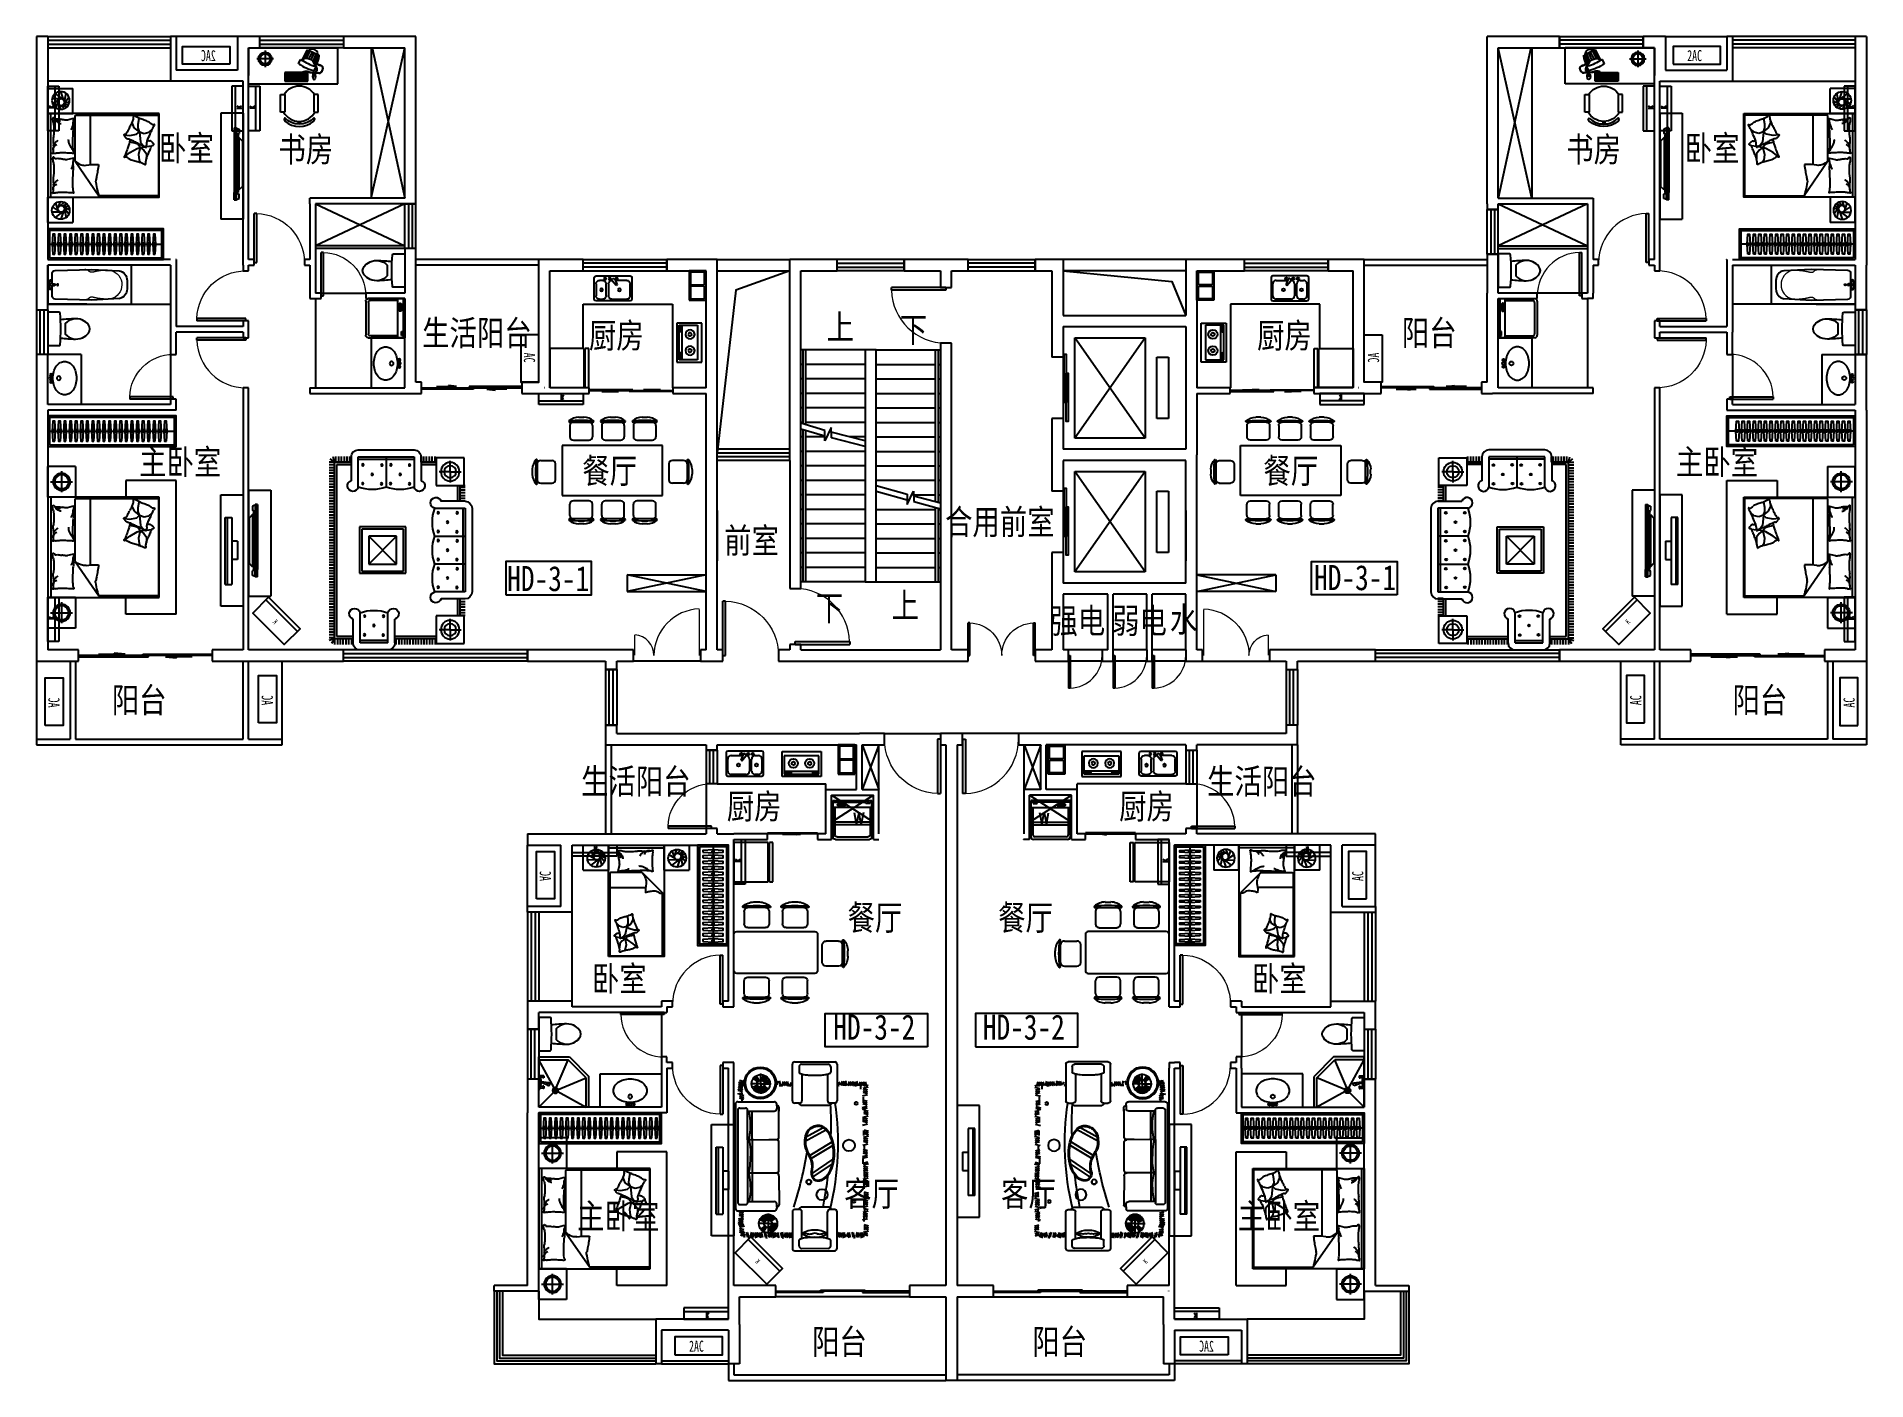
# Model space of a CAD drawing. Extents: x 907899 to 940699, y -827623 to -803523.
import ezdxf
from ezdxf.enums import TextEntityAlignment as Align

# ---------------------------------------------------------------- set-up
doc = ezdxf.new("R2010")
doc.units = 0
doc.header["$LTSCALE"] = 1000
doc.header["$MEASUREMENT"] = 0
doc.linetypes.add('HIDDEN', pattern=[7.5, 5, -2.5])
doc.layers.get('0').update_dxf_attribs({"linetype": 'CONTINUOUS'})
for name, color, linetype in [('Balcony(阳台)', 11, 'CONTINUOUS'), ('BATH', 8, 'CONTINUOUS'), ('Elec(电器)', 33, 'CONTINUOUS'), ('F1', 223, 'CONTINUOUS'), ('FUR', 8, 'CONTINUOUS'), ('FURN', 8, 'CONTINUOUS'), ('Furniture(家具)', 8, 'CONTINUOUS'), ('Lvtry(厨卫)', 136, 'CONTINUOUS'), ('PUB_TITLE', 4, 'CONTINUOUS'), ('STAIR', 3, 'CONTINUOUS'), ('WALL', 2, 'CONTINUOUS'), ('WINDOW', 4, 'CONTINUOUS'), ('厨卫示意', 8, 'CONTINUOUS'), ('家具', 8, 'CONTINUOUS'), ('家具示意', 8, 'CONTINUOUS'), ('文字注明', 211, 'CONTINUOUS')]:
    doc.layers.add(name, color=color, linetype=linetype)
doc.layers.add('文字标注', color=121, linetype='CONTINUOUS', lineweight=0)
doc.styles.add('-黑体', font='simhei.ttf', dxfattribs={"width": 0.8})
doc.styles.add('_ZBHZ', font='simhei.ttf', dxfattribs={"width": 0.8})
doc.styles.add('DIM_FONT', font='ZBTXT.shx', dxfattribs={"width": 0.8})

msp = doc.modelspace()

# ---------------------------------------------------------------- texts
at = {"layer": '文字标注', "style": '-黑体', "width": 0.8}
for s, p in [('卧室', (910094, -805750, 0)), ('书房', (912234, -805770, 0)), ('生活阳台', (914810, -809063, 0)), ('厨房', (917800, -809109, 0)), ('主卧室', (909737, -811378, 0)), ('餐厅', (917681, -811535, 0)), ('阳台', (909247, -815648, 0)), ('阳台', (938299, -815648, 0)), ('生活阳台', (928880, -817105, 0)), ('厨房', (920271, -817553, 0)), ('餐厅', (922436, -819550, 0)), ('卧室', (917853, -820644, 0)), ('客厅', (922375, -824499, 0)), ('主卧室', (917589, -824903, 0)), ('阳台', (921799, -827154, 0))]:
    msp.add_text(s, height=450, dxfattribs=at).set_placement(p)
for s, p in [('卧室', (937442, -805750, 0)), ('书房', (935319, -805770, 0)), ('厨房', (929776, -809109, 0)), ('阳台', (932372, -809063, 0)), ('餐厅', (929890, -811535, 0)), ('主卧室', (937285, -811378, 0)), ('生活阳台', (917658, -817105, 0)), ('厨房', (927304, -817553, 0)), ('餐厅', (925135, -819550, 0)), ('卧室', (929684, -820644, 0)), ('客厅', (925188, -824499, 0)), ('主卧室', (929433, -824903, 0)), ('阳台', (925747, -827154, 0))]:
    msp.add_text(s, height=450, rotation=360, dxfattribs=at).set_placement(p)
for s, p in [('上', (922308, -808956, 0)), ('下', (923620, -809005, 0)), ('合用前室', (925166, -812453, 0)), ('前室', (920716, -812786, 0)), ('上', (923469, -813946, 0)), ('下', (922113, -813997, 0)), ('强电', (926563, -814225, 0)), ('弱电', (927668, -814225, 0)), ('水', (928460, -814202, 0))]:
    msp.add_text(s, height=450, dxfattribs=at).set_placement(p, align=Align.CENTER)
at = {"layer": '文字注明', "style": '-黑体', "width": 0.8}
for s, p in [('HD-3-1', (916335, -813468, 0)), ('HD-3-2', (922180, -821513, 0))]:
    msp.add_text(s, height=450, dxfattribs=at).set_placement(p)
for s, p in [('HD-3-1', (930799, -813451, 0)), ('HD-3-2', (924861, -821513, 0))]:
    msp.add_text(s, height=450, rotation=360, dxfattribs=at).set_placement(p)

# ---------------------------------------------------------------- blocks, each defined once
blk = doc.blocks.new('_LIFTD')
for points in [[(-0.548, -0.602), (-0.548, -0.774), (0.241, -0.774), (0.241, -0.602), (-0.548, -0.602)], [(-0.241, -0.784), (-0.241, -0.955), (0.548, -0.955), (0.548, -0.784), (-0.241, -0.784)]]:
    blk.add_lwpolyline(points)
blk = doc.blocks.new('M_C30XGI')
for p, q in [((-869, 988), (-409, 988)), ((-864, 920), (-864, 695)), ((-689, 1088), (-589, 1088)), ((-414, 920), (-414, 695)), ((-238, 988), (222, 988)), ((-233, 920), (-233, 695)), ((-57, 1088), (42, 1088)), ((217, 920), (217, 695)), ((394, 988), (854, 988)), ((399, 920), (399, 695)), ((574, 1088), (673, 1088)), ((849, 920), (849, 695)), ((-1023, 524), (-1023, -476)), ((977, 524), (-1023, 524)), ((-797, 628), (-482, 628)), ((-165, 628), (150, 628)), ((466, 628), (781, 628)), ((977, -476), (977, 524)), ((-1614, -52), (-1614, 47)), ((-1514, -232), (-1514, 228)), ((-1447, 223), (-1222, 223)), ((-1154, -160), (-1154, 155)), ((1107, 155), (1107, -160)), ((1400, 223), (1175, 223)), ((1467, 228), (1467, -232)), ((1567, 47), (1567, -52)), ((-1447, -227), (-1222, -227)), ((1400, -227), (1175, -227)), ((-1023, -476), (977, -476)), ((-864, -873), (-864, -648)), ((-482, -580), (-797, -580)), ((-414, -873), (-414, -648)), ((-233, -873), (-233, -648)), ((150, -580), (-165, -580)), ((217, -873), (217, -648)), ((399, -873), (399, -648)), ((781, -580), (466, -580)), ((849, -873), (849, -648)), ((-409, -940), (-869, -940)), ((-589, -1040), (-689, -1040)), ((222, -940), (-238, -940)), ((42, -1040), (-57, -1040)), ((854, -940), (394, -940)), ((673, -1040), (574, -1040))]:
    blk.add_line(p, q)
for centre, radius, start, end in [((-878, 1004), 10, 130.7265, 202.67), ((-869, 1008), 20, 202.67, 270), ((-679, 772), 316, 91.7651, 130.7265), ((-639, -1690), 2713, 84.8023, 95.1977), ((-797, 920), 67.5, 90, 180), ((-599, 772), 316, 49.2735, 88.2349), ((-482, 920), 67.5, 0, 90), ((-409, 1008), 20, 270, 337.33), ((-400, 1004), 10, 337.33, 49.2735), ((-247, 1004), 10, 130.7265, 202.67), ((-238, 1008), 20, 202.67, 270), ((-48, 772), 316, 91.7651, 130.7265), ((-8, -1690), 2713, 84.8023, 95.1977), ((-165, 920), 67.5, 90, 180), ((32, 772), 316, 49.2735, 88.2349), ((150, 920), 67.5, 0, 90), ((222, 1008), 20, 270, 337.33), ((232, 1004), 10, 337.33, 49.2735), ((384, 1004), 10, 130.7265, 202.67), ((394, 1008), 20, 202.67, 270), ((584, 772), 316, 91.7651, 130.7265), ((624, -1690), 2713, 84.8023, 95.1977), ((466, 920), 67.5, 90, 180), ((664, 772), 316, 49.2735, 88.2349), ((781, 920), 67.5, 0, 90), ((854, 1008), 20, 270, 337.33), ((863, 1004), 10, 337.33, 49.2735), ((-797, 695), 67.5, 180, 270), ((-482, 695), 67.5, 270, 0), ((-165, 695), 67.5, 180, 270), ((150, 695), 67.5, 270, 0), ((466, 695), 67.5, 180, 270), ((781, 695), 67.5, 270, 0), ((-1299, 38), 316, 139.2735, 178.2349), ((1164, -2), 2713, 174.8023, 185.1977), ((-1530, 237), 10, 67.33, 139.2735), ((-1534, 228), 20, 0, 67.33), ((-1447, 155), 67.5, 90, 180), ((-1222, 155), 67.5, 0, 90), ((1175, 155), 67.5, 90, 180), ((1400, 155), 67.5, 0, 90), ((1487, 228), 20, 112.67, 180), ((1484, 237), 10, 40.7265, 112.67), ((-1210, -2), 2713, 354.8023, 5.1977), ((1252, 38), 316, 1.7651, 40.7265), ((-1299, -42), 316, 181.7651, 220.7265), ((-1530, -241), 10, 220.7265, 292.67), ((-1534, -232), 20, 292.67, 0), ((-1447, -160), 67.5, 180, 270), ((-1222, -160), 67.5, 270, 0), ((1175, -160), 67.5, 180, 270), ((1400, -160), 67.5, 270, 0), ((1487, -232), 20, 180, 247.33), ((1484, -241), 10, 247.33, 319.2735), ((1252, -42), 316, 319.2735, 358.2349), ((-797, -648), 67.5, 90, 180), ((-482, -648), 67.5, 0, 90), ((-165, -648), 67.5, 90, 180), ((150, -648), 67.5, 0, 90), ((466, -648), 67.5, 90, 180), ((781, -648), 67.5, 0, 90), ((-869, -960), 20, 90, 157.33), ((-878, -957), 10, 157.33, 229.2735), ((-679, -725), 316, 229.2735, 268.2349), ((-639, 1737), 2713, 264.8023, 275.1977), ((-797, -873), 67.5, 180, 270), ((-599, -725), 316, 271.7651, 310.7265), ((-482, -873), 67.5, 270, 0), ((-409, -960), 20, 22.67, 90), ((-400, -957), 10, 310.7265, 22.67), ((-247, -957), 10, 157.33, 229.2735), ((-238, -960), 20, 90, 157.33), ((-8, 1737), 2713, 264.8023, 275.1977), ((-48, -725), 316, 229.2735, 268.2349), ((-165, -873), 67.5, 180, 270), ((32, -725), 316, 271.7651, 310.7265), ((150, -873), 67.5, 270, 0), ((222, -960), 20, 22.67, 90), ((232, -957), 10, 310.7265, 22.67), ((384, -957), 10, 157.33, 229.2735), ((394, -960), 20, 90, 157.33), ((584, -725), 316, 229.2735, 268.2349), ((624, 1737), 2713, 264.8023, 275.1977), ((466, -873), 67.5, 180, 270), ((664, -725), 316, 271.7651, 310.7265), ((781, -873), 67.5, 270, 0), ((854, -960), 20, 22.67, 90), ((863, -957), 10, 310.7265, 22.67)]:
    blk.add_arc(centre, radius, start, end)
at = {"width": 0.8, "flags": 9}
for tag in ['XSIZE', 'YSIZE']:
    blk.add_attdef(tag, (0, 0), '', height=0.5, dxfattribs=at)
blk = doc.blocks.new('A$C6CA9292A')
at = {"layer": 'FURN'}
for p, q in [((141, 2946), (141, 3446)), ((141, 3446), (641, 3446)), ((391, 3196), (391, 3391)), ((641, 3446), (641, 2946)), ((641, 3368), (914, 3368)), ((914, 3368), (641, 3368)), ((914, 3326), (641, 3326)), ((663, 3368), (663, 3468)), ((713, 3368), (713, 3468)), ((763, 3368), (763, 3468)), ((813, 3368), (813, 3468)), ((863, 3368), (863, 3468)), ((913, 3368), (913, 3468)), ((914, 3462), (914, 3035)), ((2039, 3587), (1039, 3587)), ((2039, 3462), (1039, 3462)), ((1039, 3462), (1039, 2920)), ((2039, 3420), (1039, 3420)), ((1539, 3462), (1539, 2920)), ((2039, 2920), (2039, 3462)), ((2163, 3368), (2163, 3468)), ((2164, 3462), (2164, 3035)), ((2164, 3368), (2463, 3368)), ((2463, 3368), (2164, 3368)), ((2422, 3326), (2164, 3326)), ((2188, 3368), (2188, 3468)), ((2238, 3368), (2238, 3468)), ((2288, 3368), (2288, 3468)), ((2338, 3368), (2338, 3468)), ((2388, 3368), (2388, 3468)), ((2422, 241), (2422, 3326)), ((2438, 3368), (2438, 3468)), ((2463, 3368), (2489, 3464)), ((2463, 3368), (2543, 3428)), ((2463, 200), (2463, 3368)), ((2463, 3368), (2563, 3368)), ((2463, 3318), (2563, 3318)), ((391, 3196), (196, 3196)), ((391, 3196), (586, 3196)), ((391, 3196), (391, 3001)), ((2463, 3268), (2563, 3268)), ((2463, 3218), (2563, 3218)), ((2463, 3168), (2563, 3168)), ((2463, 3118), (2563, 3118)), ((2463, 3068), (2563, 3068)), ((2463, 3018), (2563, 3018)), ((2463, 2968), (2563, 2968)), ((221, 2946), (121, 2946)), ((221, 2921), (121, 2921)), ((221, 2871), (121, 2871)), ((221, 2821), (121, 2821)), ((221, 2771), (121, 2771)), ((221, 2721), (121, 2721)), ((221, 2671), (121, 2671)), ((125, 2665), (552, 2665)), ((641, 2946), (141, 2946)), ((221, 2946), (221, 2665)), ((263, 2946), (263, 2665)), ((2463, 2918), (2563, 2918)), ((2463, 2868), (2563, 2868)), ((2463, 2818), (2563, 2818)), ((2463, 2768), (2563, 2768)), ((2463, 2718), (2563, 2718)), ((2463, 2668), (2563, 2668)), ((0, 2540), (0, 1040)), ((667, 2540), (125, 2540)), ((125, 2540), (125, 1040)), ((167, 2540), (167, 1040)), ((2463, 2618), (2563, 2618)), ((2463, 2568), (2563, 2568)), ((2463, 2518), (2563, 2518)), ((2463, 2468), (2563, 2468)), ((2463, 2418), (2563, 2418)), ((2463, 2368), (2563, 2368)), ((2463, 2318), (2563, 2318)), ((667, 2040), (125, 2040)), ((1186, 2207), (2019, 2207)), ((1186, 1374), (1186, 2207)), ((1227, 2165), (1977, 2165)), ((1227, 1415), (1227, 2165)), ((1352, 2040), (1852, 2040)), ((1352, 1540), (1352, 2040)), ((1352, 2040), (1852, 1540)), ((1352, 1540), (1852, 2040)), ((1852, 2040), (1852, 1540)), ((1977, 2165), (1977, 1415)), ((2019, 2207), (2019, 1374)), ((2463, 2268), (2563, 2268)), ((2463, 2218), (2563, 2218)), ((2463, 2168), (2563, 2168)), ((2463, 2118), (2563, 2118)), ((2463, 2068), (2563, 2068)), ((2463, 2018), (2563, 2018)), ((2463, 1968), (2563, 1968)), ((2463, 1918), (2563, 1918)), ((2463, 1868), (2563, 1868)), ((2463, 1818), (2563, 1818)), ((2463, 1768), (2563, 1768)), ((2463, 1718), (2563, 1718)), ((2463, 1668), (2563, 1668)), ((125, 1540), (667, 1540)), ((2019, 1374), (1186, 1374)), ((1977, 1415), (1227, 1415)), ((1852, 1540), (1352, 1540)), ((2463, 1618), (2563, 1618)), ((2463, 1568), (2563, 1568)), ((2463, 1518), (2563, 1518)), ((2463, 1468), (2563, 1468)), ((2463, 1418), (2563, 1418)), ((2463, 1368), (2563, 1368)), ((2463, 1318), (2563, 1318)), ((125, 1040), (667, 1040)), ((2463, 1268), (2563, 1268)), ((2463, 1218), (2563, 1218)), ((2463, 1168), (2563, 1168)), ((2463, 1118), (2563, 1118)), ((2463, 1068), (2563, 1068)), ((2463, 1018), (2563, 1018)), ((221, 921), (121, 921)), ((221, 871), (121, 871)), ((221, 821), (121, 821)), ((221, 771), (121, 771)), ((221, 721), (121, 721)), ((221, 671), (121, 671)), ((125, 915), (552, 915)), ((221, 915), (221, 613)), ((263, 915), (263, 613)), ((1507, 125), (1507, 667)), ((2007, 125), (2007, 667)), ((2463, 968), (2563, 968)), ((2463, 918), (2563, 918)), ((2463, 868), (2563, 868)), ((2463, 818), (2563, 818)), ((2463, 768), (2563, 768)), ((2463, 718), (2563, 718)), ((2463, 668), (2563, 668)), ((221, 621), (121, 621)), ((141, 113), (141, 613)), ((141, 613), (641, 613)), ((391, 363), (196, 363)), ((391, 363), (391, 558)), ((391, 363), (391, 168)), ((391, 363), (586, 363)), ((641, 613), (641, 113)), ((1382, 125), (1382, 552)), ((2132, 125), (2132, 552)), ((2463, 618), (2563, 618)), ((2463, 568), (2563, 568)), ((2463, 518), (2563, 518)), ((2463, 468), (2563, 468)), ((2463, 418), (2563, 418)), ((2463, 368), (2563, 368)), ((641, 113), (141, 113)), ((641, 241), (1382, 241)), ((641, 200), (1382, 200)), ((663, 200), (663, 100)), ((713, 200), (713, 100)), ((763, 200), (763, 100)), ((813, 200), (813, 100)), ((863, 200), (863, 100)), ((913, 200), (913, 100)), ((963, 200), (963, 100)), ((1013, 200), (1013, 100)), ((1063, 200), (1063, 100)), ((1113, 200), (1113, 100)), ((1163, 200), (1163, 100)), ((1213, 200), (1213, 100)), ((1263, 200), (1263, 100)), ((1313, 200), (1313, 100)), ((1363, 200), (1363, 100)), ((1507, 167), (2007, 167)), ((1507, 125), (2007, 125)), ((1507, 0), (2007, 0)), ((2132, 241), (2422, 241)), ((2132, 200), (2463, 200)), ((2163, 200), (2163, 100)), ((2213, 200), (2213, 100)), ((2263, 200), (2263, 100)), ((2313, 200), (2313, 100)), ((2363, 200), (2363, 100)), ((2413, 200), (2413, 100)), ((2463, 318), (2563, 318)), ((2463, 268), (2563, 268)), ((2463, 218), (2563, 218)), ((2463, 200), (2519, 117)), ((2463, 200), (2558, 168)), ((2463, 200), (2463, 100))]:
    blk.add_line(p, q, dxfattribs=at)
for centre, radius in [((391, 3196), 167), ((391, 3196), 108), ((1118, 3316), 16.7), ((1455, 3320), 16.7), ((1618, 3316), 16.7), ((1955, 3320), 16.7), ((1122, 2979), 16.7), ((1289, 3149), 16.7), ((1460, 2983), 16.7), ((1622, 2979), 16.7), ((1789, 3149), 16.7), ((1960, 2983), 16.7), ((267, 2457), 16.7), ((438, 2290), 16.7), ((604, 2461), 16.7), ((267, 1957), 16.7), ((271, 2119), 16.7), ((604, 1961), 16.7), ((608, 2123), 16.7), ((438, 1790), 16.7), ((608, 1623), 16.7), ((267, 1457), 16.7), ((271, 1619), 16.7), ((604, 1461), 16.7), ((271, 1119), 16.7), ((438, 1290), 16.7), ((608, 1123), 16.7), ((391, 363), 167), ((391, 363), 108), ((1586, 604), 16.7), ((1757, 438), 16.7), ((1924, 608), 16.7), ((1590, 267), 16.7), ((1928, 271), 16.7)]:
    blk.add_circle(centre, radius, dxfattribs=at)
for centre, radius, start, end in [((1039, 3462), 125, 90, 180), ((2039, 3462), 125, 0, 90), ((943, 2941), 98.2, 107.205, 347.5934), ((2135, 2941), 98.2, 192.4066, 72.795), ((125, 2540), 125, 90, 180), ((646, 2636), 98.2, 282.4066, 162.795), ((1289, 3627), 750, 250.5288, 289.4712), ((1789, 3627), 750, 250.5288, 289.4712), ((-40, 2290), 750, 340.5288, 19.4712), ((-40, 1790), 750, 340.5288, 19.4712), ((-40, 1290), 750, 340.5288, 19.4712), ((125, 1040), 125, 180, 270), ((646, 944), 98.2, 197.205, 77.5934), ((1411, 646), 98.2, 12.4066, 252.795), ((1757, -40), 750, 70.5288, 109.4712), ((2103, 646), 98.2, 287.205, 167.5934), ((1507, 125), 125, 180, 270), ((2007, 125), 125, 270, 0)]:
    blk.add_arc(centre, radius, start, end, dxfattribs=at)
at = {"linetype": 'ByBlock', "style": 'DIM_FONT', "width": 0.8, "flags": 9}
for tag in ['XSIZE', 'YSIZE']:
    blk.add_attdef(tag, (2019, 1790), '', height=0.5, rotation=180, dxfattribs=at)
blk = doc.blocks.new('A$C67170A1A')
for p, q in [((0, 2200), (0, 300)), ((1, 2200), (400, 2200)), ((400, 2200), (400, 300)), ((73, 1761), (11, 1697)), ((11, 1697), (11, 888)), ((116, 1933), (71, 1915)), ((71, 1915), (71, 1834)), ((116, 1817), (71, 1834)), ((73, 1761), (73, 823)), ((86, 1761), (73, 1761)), ((86, 1810), (86, 775)), ((86, 1810), (161, 1810)), ((161, 1940), (116, 1940)), ((116, 1940), (116, 1810)), ((161, 1810), (116, 1810)), ((123, 1810), (123, 775)), ((137, 1940), (137, 1810)), ((161, 1940), (161, 1810)), ((161, 1810), (161, 775)), ((73, 823), (11, 888)), ((116, 768), (71, 750)), ((71, 669), (71, 750)), ((116, 652), (71, 669)), ((86, 823), (73, 823)), ((86, 775), (161, 775)), ((161, 775), (116, 775)), ((116, 645), (116, 775)), ((137, 645), (137, 775)), ((161, 645), (161, 775)), ((161, 645), (116, 645)), ((0, 300), (400, 300))]:
    blk.add_line(p, q)
blk = doc.blocks.new('_E12QMA')
for centre, radius in [((-57, -42), 22.1), ((0, -182), 35.3), ((0, -38), 22.1), ((62, -42), 22.1)]:
    blk.add_circle(centre, radius)
for centre, radius, start, end in [((-148, -288), 152, 149.5902, 180), ((-148, -288), 152, 180, 210.4098), ((-77, -329), 235, 125.2119, 149.5902), ((-31, -396), 316, 106.2949, 125.2119), ((0, -500), 424, 90, 106.2949), ((0, -500), 424, 73.7051, 90), ((31, -396), 316, 54.7881, 73.7051), ((77, -329), 235, 30.4098, 54.7881), ((148, -288), 152, 360, 390.4098), ((148, -288), 152, 329.5902, 360), ((-77, -246), 235, 210.4098, 234.7881), ((-31, -180), 316, 234.7881, 253.7051), ((0, -75), 424, 253.7051, 270), ((0, -75), 424, 270, 286.2949), ((31, -180), 316, 286.2949, 305.2119), ((77, -246), 235, 305.2119, 329.5902)]:
    blk.add_arc(centre, radius, start, end)
at = {"style": 'DIM_FONT', "width": 0.8, "flags": 9}
for tag in ['XSIZE', 'YSIZE']:
    blk.add_attdef(tag, (0, 0), '', height=0.5, dxfattribs=at)
blk = doc.blocks.new('TP6')
blk.add_lwpolyline([(20, -300), (201, -300, 0.388903), (221, -282, 0.043619), (221, 282, 0.388903), (201, 300), (20, 300, 0.414214), (0, 280), (0, -280, 0.414214), (20, -300, 0.414214)], format="xyb")
blk.add_lwpolyline([(623, 157, 0.325454), (314, 96), (314, -96, 0.325454), (623, -157, 0.11195), (728, -76, 0.35994), (728, 76, 0.11195)], format="xyb", close=True)
for centre, start, end in [((822, -7004), 92.6182, 94.7269), ((822, 7004), 265.2731, 267.3818)]:
    blk.add_arc(centre, 7194, start, end)
blk = doc.blocks.new('电视2')
at = {"layer": 'Furniture(家具)'}
for p, q in [((0, -400), (0, 0)), ((0, 0), (2000, 0)), ((1590, -116), (390, -116)), ((2000, 0), (2000, -400)), ((2000, -400), (0, -400))]:
    blk.add_line(p, q, dxfattribs=at)
at = {"layer": 'Furniture(家具)', "ltscale": 30}
for p, q in [((390, -82), (390, -202)), ((390, -82), (1590, -82)), ((1590, -202), (390, -202)), ((835, -300), (835, -202)), ((1165, -300), (835, -300)), ((1165, -300), (1165, -202)), ((1590, -82), (1590, -202))]:
    blk.add_line(p, q, dxfattribs=at)
blk = doc.blocks.new('A$C04A21AEC')
at = {"layer": '家具示意'}
for p, q in [((500, 550), (0, 550)), ((0, 550), (0, 0)), ((250, 460), (250, 86)), ((500, 0), (500, 550)), ((50, 275), (445, 275)), ((500, 0), (0, 0))]:
    blk.add_line(p, q, dxfattribs=at)
for radius in [153, 127]:
    blk.add_circle((250, 275), radius, dxfattribs=at)
blk = doc.blocks.new('A$C6E3D31D3')
at = {"layer": '家具示意'}
for p, q in [((1400, 2400), (1400, 2100)), ((2300, 2400), (1400, 2400)), ((2300, 2400), (2300, 0)), ((0, 2100), (2000, 2100)), ((0, 300), (0, 2100)), ((53, 300), (53, 2100)), ((489, 1453), (916, 2072)), ((1968, 2072), (916, 2072)), ((1988, 346), (1988, 2052)), ((2000, 2100), (2000, 300)), ((439, 1330), (356, 1350)), ((469, 1322), (439, 1330)), ((489, 1453), (489, 346)), ((687, 1526), (782, 1512)), ((762, 346), (762, 1515)), ((782, 1512), (912, 1514)), ((1369, 1078), (1473, 998)), ((1473, 998), (1603, 923)), ((1627, 1034), (1641, 1137)), ((1659, 905), (1627, 1034)), ((1641, 1137), (1661, 1173)), ((1722, 955), (1769, 1020)), ((1769, 1020), (1769, 1113)), ((1369, 681), (1472, 695)), ((1560, 828), (1471, 809)), ((1472, 695), (1594, 669)), ((1617, 848), (1560, 828)), ((1594, 669), (1646, 624)), ((1603, 923), (1659, 905)), ((1659, 905), (1617, 848)), ((1645, 847), (1701, 870)), ((1646, 624), (1664, 810)), ((1659, 905), (1722, 955)), ((1659, 905), (1753, 894)), ((1664, 810), (1701, 860)), ((1701, 870), (1744, 888)), ((1701, 860), (1709, 872)), ((1767, 892), (1862, 880)), ((439, 470), (356, 491)), ((469, 463), (439, 470)), ((1553, 555), (1515, 461)), ((1515, 461), (1518, 437)), ((1646, 624), (1553, 555)), ((1646, 624), (1618, 557)), ((1618, 557), (1621, 488)), ((1621, 488), (1639, 390)), ((1639, 390), (1645, 387)), ((1646, 624), (1728, 655)), ((1728, 655), (1811, 635)), ((1811, 635), (1873, 581)), ((2000, 300), (0, 300)), ((509, 326), (1968, 326)), ((1400, 0), (1400, 300)), ((2300, 0), (1400, 0))]:
    blk.add_line(p, q, dxfattribs=at)
for centre, radius, start, end in [((4853, 1074), 4065, 167.0745, 169.2724), ((1532, 1836), 657, 164.0648, 167.0745), ((2664, 1513), 1835, 162.2636, 164.0648), ((1968, 2052), 20, 0, 90), ((111, 1940), 25.1, 158.2117, 175.6975), ((115, 1940), 28.9, 175.6975, 210.6513), ((91, 1948), 3.42, 109.564, 158.2117), ((91, 1949), 2.32, 348.1069, 109.564), ((44, 1897), 53.9, 5.2592, 30.6513), ((97, 1948), 4.28, 168.1069, 248.0096), ((101, 1958), 15.6, 248.0096, 291.421), ((194, 1884), 99.2, 175.7841, 195.9352), ((-720, 1827), 821, 1.9079, 5.2592), ((387, 1701), 290, 175.1982, 182.5386), ((249, 1695), 152, 182.5386, 190.1899), ((-772, 1798), 873, 355.1982, 359.4243), ((194, 1884), 99.2, 195.9352, 216.0864), ((-1393, 1805), 1494, 359.4243, 1.9079), ((-421, 1574), 529, 6.0867, 10.1899), ((320, 1892), 234, 200.8603, 207.2396), ((119, 1913), 32.8, 81.8665, 111.421), ((180, 1820), 76.8, 207.2396, 218.3886), ((194, 1884), 99.2, 216.0864, 233.8234), ((427, 2016), 392, 218.3886, 223.8115), ((89, 1702), 246, 77.8905, 81.8665), ((194, 1884), 99.2, 233.8234, 251.5603), ((182, 2136), 198, 257.8905, 262.3191), ((307, 1901), 225, 223.8115, 230.9651), ((277, 2845), 913, 262.3191, 266.6313), ((196, 1764), 49.3, 230.9651, 241.6832), ((267, 1897), 200, 241.6832, 246.9972), ((264, 2611), 679, 266.6313, 271.6331), ((244, 3297), 1365, 271.6331, 273.055), ((-410, 15550), 13636, 273.055, 273.5049), ((404, 2260), 321, 273.5049, 279.9984), ((1616, 1808), 1164, 176.426, 179.7135), ((6170, 1785), 5719, 179.7135, 180.9704), ((3814, 1746), 3362, 180.9704, 182.6096), ((600, 1872), 146, 167.131, 176.426), ((502, 1894), 45.3, 152.7159, 167.131), ((463, 1925), 19.3, 73.3022, 99.9984), ((393, 1950), 76.7, 332.7159, 343.7788), ((383, 1953), 87.5, 343.7788, 352.8796), ((468, 1942), 1.32, 352.8796, 73.3022), ((916, 1819), 58.1, 169.2724, 187.7304), ((1051, 1838), 194, 187.7304, 193.1904), ((-1587, 1219), 2516, 11.6741, 13.1904), ((-1658, 1205), 2588, 9.495, 11.6741), ((249, 1334), 161, 171.5628, 180), ((178, 1334), 90.4, 180, 191.2724), ((391, 1313), 305, 164.256, 171.5628), ((103, 1319), 13.1, 191.2724, 296.5805), ((-135, 1461), 242, 344.256, 352.4531), ((-938, 1519), 1049, 0, 6.0867), ((-572, 1519), 683, 352.4531, 360), ((93, 1338), 34.2, 296.5805, 355.5998), ((180, 1824), 492, 263.7676, 270), ((180, 1536), 204, 270, 279.6844), ((66, 2205), 882, 279.6844, 282.1984), ((320, 1032), 317, 98.0051, 102.1984), ((367, 694), 659, 92.6649, 98.0051), ((340, 1285), 67.7, 75.9548, 92.6649), ((-251, 1207), 739, 23.4844, 25.3111), ((-251, 1207), 739, 21.6577, 23.4844), ((-251, 1207), 739, 19.428, 21.6577), ((-251, 1207), 739, 17.1982, 19.428), ((600, 1418), 146, 168.4414, 186.4341), ((574, 1415), 120, 186.4341, 197.3864), ((1671, 1648), 1216, 182.6096, 184.6176), ((232, 1493), 230, 348.4414, 2.7491), ((-942, 1437), 1405, 2.7491, 4.6176), ((240, 1311), 230, 9.4841, 17.3864), ((200, 1304), 271, 4.0829, 9.4841), ((469, 1323), 0.917, 255.9551, 4.0829), ((728, 1165), 375, 110.1488, 129.6445), ((661, 1348), 180, 81.8644, 110.1488), ((-2834, 1008), 3780, 7.692, 9.495), ((111, 1081), 25.1, 158.2117, 175.6975), ((115, 1080), 28.9, 175.6975, 210.6513), ((91, 1089), 3.42, 109.564, 158.2117), ((91, 1090), 2.32, 348.1069, 109.564), ((44, 1038), 53.9, 5.2592, 30.6513), ((97, 1088), 4.28, 168.1069, 248.0096), ((101, 1099), 15.6, 248.0096, 291.421), ((194, 1025), 99.2, 175.7841, 195.9352), ((-720, 968), 821, 1.9079, 5.2592), ((194, 1025), 99.2, 195.9352, 216.0864), ((-1393, 945), 1494, 359.4243, 1.9079), ((119, 1054), 32.8, 81.8665, 111.421), ((89, 843), 246, 77.8905, 81.8665), ((182, 1277), 198, 257.8905, 262.3191), ((277, 1986), 913, 262.3191, 266.6313), ((264, 1752), 679, 266.6313, 271.6331), ((244, 2438), 1365, 271.6331, 273.055), ((-410, 14691), 13636, 273.055, 273.5049), ((694, 830), 313, 147.865, 153.5015), ((404, 1401), 321, 273.5049, 279.9984), ((1046, 609), 729, 144.1737, 147.865), ((1616, 949), 1164, 176.426, 179.7135), ((600, 1012), 146, 167.131, 176.426), ((502, 1035), 45.3, 152.7159, 167.131), ((463, 1066), 19.3, 73.3022, 99.9984), ((393, 1091), 76.7, 332.7159, 343.7788), ((383, 1094), 87.5, 343.7788, 352.8796), ((468, 1083), 1.32, 352.8796, 73.3022), ((1373, 1077), 4.43, 103.2808, 176.0516), ((1404, 1075), 35.2, 176.0516, 200.3452), ((1427, 1084), 60.1, 200.3452, 218.5854), ((1374, 1075), 6.3, 36.5792, 103.2808), ((1390, 1088), 14.2, 216.5792, 259.5926), ((1318, 997), 79.2, 22.7069, 38.5854), ((1402, 1150), 77.1, 259.5926, 267.2714), ((619, 704), 837, 20.1287, 22.7069), ((1399, 1088), 15.3, 267.2714, 284.5709), ((1393, 1111), 39.3, 284.5709, 296.8179), ((-3378, -761), 5094, 19.0836, 20.1287), ((1252, 1390), 352, 296.8179, 300.9056), ((1333, 1255), 194, 300.9056, 309.7005), ((1508, 1043), 81, 116.0735, 129.7005), ((1559, 939), 197, 107.8396, 116.0735), ((2113, -780), 2003, 105.2625, 107.8396), ((2019, -438), 1648, 103.841, 105.2625), ((1494, 1692), 545, 283.841, 286.3122), ((1597, 1341), 180, 286.3122, 290.7773), ((717, 3662), 2662, 290.7773, 291.9373), ((1683, 1262), 75.5, 291.9373, 315.0955), ((1748, 1197), 16.8, 84.6428, 135.0955), ((1749, 1208), 5.8, 27.2959, 84.6428), ((1709, 1188), 50.9, 8.6443, 27.2959), ((1700, 1186), 59.9, 352.216, 8.6443), ((1822, 1170), 63, 172.216, 188.2293), ((2185, 1222), 430, 188.2293, 196.3527), ((2371, 1277), 624, 196.3527, 203.0962), ((7168, 3322), 5838, 203.0962, 203.4523), ((-3786, -1430), 6102, 23.104, 23.4523), ((387, 842), 290, 175.1982, 182.5386), ((249, 836), 152, 182.5386, 190.1899), ((-772, 939), 873, 355.1982, 359.4243), ((-421, 715), 529, 6.0867, 10.1899), ((320, 1033), 234, 200.8603, 207.2396), ((-938, 660), 1049, 0, 6.0867), ((-572, 660), 683, 352.4531, 360), ((180, 961), 76.8, 207.2396, 218.3886), ((194, 1025), 99.2, 216.0864, 233.8234), ((427, 1157), 392, 218.3886, 223.8115), ((194, 1025), 99.2, 233.8234, 251.5603), ((307, 1042), 225, 223.8115, 230.9651), ((196, 905), 49.3, 230.9651, 241.6832), ((267, 1038), 200, 241.6832, 246.9972), ((647, 855), 272, 175.9172, 183.5552), ((433, 871), 58, 159.3257, 175.9172), ((853, 712), 507, 155.6735, 159.3257), ((1696, 331), 1432, 153.5015, 155.6735), ((-251, 348), 739, 23.4844, 25.3111), ((6170, 926), 5719, 179.7135, 180.9704), ((3814, 886), 3362, 180.9704, 182.6096), ((1671, 789), 1216, 182.6096, 184.6176), ((-942, 578), 1405, 2.7491, 4.6176), ((1378, 685), 12.7, 141.1864, 273.2455), ((1422, 649), 69.7, 135.8726, 141.1864), ((1340, 729), 45.2, 315.8726, 322.4713), ((1072, 935), 383, 322.4713, 323.7837), ((1381, 636), 35.9, 27.2902, 93.2455), ((1914, 318), 660, 142.7849, 143.7837), ((1561, 586), 218, 136.4776, 142.7849), ((1459, 683), 77.4, 125.8936, 136.4776), ((1427, 727), 22.6, 81.9508, 125.8936), ((1437, 795), 45.8, 261.9508, 292.4162), ((-1536, -123), 3145, 16.6085, 19.0836), ((1071, 1682), 1005, 292.4162, 295.0529), ((1366, 742), 117, 10.7366, 16.6085), ((782, 2299), 1687, 295.0529, 297.0884), ((838, 2191), 1565, 297.0884, 299.936), ((1726, 649), 214, 112.2355, 119.936), ((1736, 909), 23.1, 292.2355, 342.8133), ((1762, 901), 4.67, 19.3799, 162.8133), ((1758, 900), 9.2, 355.7407, 19.3799), ((1801, 896), 34, 175.7407, 187.9822), ((1961, 919), 195, 187.9822, 194.8807), ((1599, 823), 179, 7.6784, 14.8807), ((1706, 837), 71.2, 355.4882, 7.6784), ((1843, 826), 66.3, 175.4882, 188.1216), ((1893, 833), 117, 188.1216, 201.0043), ((4720, 1919), 3145, 201.0043, 203.4795), ((2121, -167), 1005, 108.0203, 109.3448), ((1824, 746), 45.8, 77.5549, 108.0203), ((-28, 173), 2016, 22.0188, 23.104), ((1839, 812), 22.6, 257.5549, 301.4977), ((6508, 2696), 5094, 203.4795, 204.5246), ((4712, 2090), 3097, 202.0188, 202.8944), ((1810, 859), 77.4, 301.4977, 312.0817), ((1892, 899), 35.9, 202.8944, 268.8496), ((1716, 963), 218, 312.0817, 318.389), ((1385, 1257), 660, 318.389, 319.3878), ((2177, 578), 383, 138.0754, 139.3878), ((1891, 851), 12.7, 316.7905, 88.8496), ((1926, 804), 45.2, 131.4767, 138.0754), ((1850, 890), 69.7, 311.4767, 316.7905), ((249, 475), 161, 171.5628, 180), ((178, 475), 90.4, 180, 191.2724), ((391, 454), 305, 164.256, 171.5628), ((103, 460), 13.1, 191.2724, 296.5805), ((-135, 602), 242, 344.256, 352.4531), ((93, 479), 34.2, 296.5805, 355.5998), ((252, 412), 140, 135.0976, 152.7964), ((180, 965), 492, 263.7676, 270), ((216, 421), 89.9, 131.4429, 143.7359), ((252, 412), 140, 117.3988, 135.0976), ((191, 449), 52.6, 115.3551, 131.4429), ((233, 360), 151, 111.8149, 115.3551), ((254, 310), 206, 108.7799, 111.8149), ((180, 677), 204, 270, 279.6844), ((252, 412), 140, 106.515, 117.3988), ((205, 451), 56.2, 90, 108.7799), ((205, 416), 91.5, 75.3149, 90), ((252, 412), 140, 95.6311, 106.515), ((66, 1345), 882, 279.6844, 282.1984), ((320, 173), 317, 98.0051, 102.1984), ((367, -165), 659, 92.6649, 98.0051), ((340, 425), 67.7, 75.9548, 92.6649), ((-251, 348), 739, 21.6577, 23.4844), ((-251, 348), 739, 19.428, 21.6577), ((-251, 348), 739, 17.1982, 19.428), ((600, 559), 146, 168.4414, 186.4341), ((574, 556), 120, 186.4341, 197.3864), ((232, 634), 230, 348.4414, 2.7491), ((240, 451), 230, 9.4841, 17.3864), ((200, 445), 271, 4.0829, 9.4841), ((469, 464), 0.917, 255.9551, 4.0829), ((509, 346), 20, 180, 270), ((742, 346), 20, 270, 0), ((-1340, -767), 3097, 26.4147, 27.2902), ((3240, 1507), 2016, 206.4147, 207.4999), ((6864, 3394), 6102, 207.4999, 207.8482), ((-3694, -2184), 5838, 27.4921, 27.8482), ((932, 224), 624, 20.7486, 27.4921), ((1113, 292), 430, 12.6252, 20.7486), ((1471, 372), 63, 356.6119, 12.6252), ((1594, 365), 59.9, 176.6119, 193.0402), ((1585, 363), 50.9, 193.0402, 211.6917), ((1547, 339), 5.8, 211.6917, 269.0386), ((1547, 350), 16.8, 269.0386, 319.4914), ((1617, 290), 75.5, 116.3332, 139.4914), ((2764, -2028), 2662, 115.1732, 116.3332), ((1709, 219), 180, 110.7081, 115.1732), ((1838, -123), 545, 108.2369, 110.7081), ((1151, 1960), 1648, 288.2369, 289.6584), ((1032, 2294), 2003, 289.6584, 292.2355), ((1716, 622), 197, 292.2355, 300.4694), ((1774, 523), 81, 300.4694, 314.0964), ((1966, 325), 194, 125.3015, 134.0964), ((2057, 196), 352, 121.2138, 125.3015), ((2635, 928), 837, 204.5246, 207.1028), ((1895, 464), 39.3, 108.9668, 121.2138), ((1887, 486), 15.3, 91.6673, 108.9668), ((1889, 425), 77.1, 83.9885, 91.6673), ((1960, 583), 79.2, 207.1028, 222.9813), ((1895, 487), 14.2, 40.9751, 83.9885), ((1858, 488), 60.1, 24.7411, 42.9813), ((1911, 501), 6.3, 220.9751, 287.6767), ((1881, 499), 35.2, 0.4475, 24.7411), ((1912, 499), 4.43, 287.6767, 0.4475), ((1968, 346), 20, 270, 0)]:
    blk.add_arc(centre, radius, start, end, dxfattribs=at)
at = {"layer": '家具示意', "style": 'DIM_FONT', "width": 0.8, "flags": 9}
for tag in ['YSIZE', 'XSIZE']:
    blk.add_attdef(tag, (0, 300), '', height=0.5, rotation=90, dxfattribs=at)
blk = doc.blocks.new('A$C7736197B')
for name, p in [('A$C04A21AEC', (0, 2350)), ('A$C6E3D31D3', (0, 250)), ('A$C04A21AEC', (0, 0))]:
    blk.add_blockref(name, p)
blk = doc.blocks.new('*U47')
at = {"linetype": 'HIDDEN', "ltscale": 0.3}
blk.add_line((0, -117), (800, -117), dxfattribs=at)
for p, q in [((408, -137), (408, -227)), ((448, -138), (408, -196)), ((445, -226), (420, -178))]:
    blk.add_line(p, q)
blk.add_lwpolyline([(800, -50), (0, -50), (0, -250), (800, -250)], close=True, dxfattribs=at)
blk = doc.blocks.new('*U44')
blk.add_line((-970, -275), (1270, -275))
for points in [[(-1000, 0), (1300, 0), (1300, -550), (-1000, -550)], [(-970, -30), (1270, -30), (1270, -520), (-970, -520)]]:
    blk.add_lwpolyline(points, close=True)
at = {"elevation": 0}
for points in [[(-874, -95), (-862, -275), (-874, -455), (-906, -455), (-918, -275), (-906, -95)], [(-774, -95), (-762, -275), (-774, -455), (-806, -455), (-818, -275), (-806, -95)], [(-674, -95), (-662, -275), (-674, -455), (-706, -455), (-718, -275), (-706, -95)], [(-574, -95), (-562, -275), (-574, -455), (-606, -455), (-618, -275), (-606, -95)], [(-474, -95), (-462, -275), (-474, -455), (-506, -455), (-518, -275), (-506, -95)], [(-374, -95), (-362, -275), (-374, -455), (-406, -455), (-418, -275), (-406, -95)], [(-274, -95), (-262, -275), (-274, -455), (-306, -455), (-318, -275), (-306, -95)], [(-174, -95), (-162, -275), (-174, -455), (-206, -455), (-218, -275), (-206, -95)], [(-74, -95), (-62, -275), (-74, -455), (-106, -455), (-118, -275), (-106, -95)], [(26, -95), (38, -275), (26, -455), (-6, -455), (-18, -275), (-6, -95)], [(126, -95), (138, -275), (126, -455), (94, -455), (82, -275), (94, -95)], [(226, -95), (238, -275), (226, -455), (194, -455), (182, -275), (194, -95)], [(326, -95), (338, -275), (326, -455), (294, -455), (282, -275), (294, -95)], [(426, -95), (438, -275), (426, -455), (394, -455), (382, -275), (394, -95)], [(526, -95), (538, -275), (526, -455), (494, -455), (482, -275), (494, -95)], [(626, -95), (638, -275), (626, -455), (594, -455), (582, -275), (594, -95)], [(726, -95), (738, -275), (726, -455), (694, -455), (682, -275), (694, -95)], [(826, -95), (838, -275), (826, -455), (794, -455), (782, -275), (794, -95)], [(926, -95), (938, -275), (926, -455), (894, -455), (882, -275), (894, -95)], [(1026, -95), (1038, -275), (1026, -455), (994, -455), (982, -275), (994, -95)], [(1126, -95), (1138, -275), (1126, -455), (1094, -455), (1082, -275), (1094, -95)]]:
    blk.add_lwpolyline(points, close=True, dxfattribs=at)
at = {"ltscale": 15, "elevation": 0}
for points in [[(-894, -255), (-886, -255), (-886, -295), (-894, -295)], [(-794, -255), (-786, -255), (-786, -295), (-794, -295)], [(-694, -255), (-686, -255), (-686, -295), (-694, -295)], [(-594, -255), (-586, -255), (-586, -295), (-594, -295)], [(-494, -255), (-486, -255), (-486, -295), (-494, -295)], [(-394, -255), (-386, -255), (-386, -295), (-394, -295)], [(-294, -255), (-286, -255), (-286, -295), (-294, -295)], [(-194, -255), (-186, -255), (-186, -295), (-194, -295)], [(-94, -255), (-86, -255), (-86, -295), (-94, -295)], [(6, -255), (14, -255), (14, -295), (6, -295)], [(106, -255), (114, -255), (114, -295), (106, -295)], [(206, -255), (214, -255), (214, -295), (206, -295)], [(306, -255), (314, -255), (314, -295), (306, -295)], [(406, -255), (414, -255), (414, -295), (406, -295)], [(506, -255), (514, -255), (514, -295), (506, -295)], [(606, -255), (614, -255), (614, -295), (606, -295)], [(706, -255), (714, -255), (714, -295), (706, -295)], [(806, -255), (814, -255), (814, -295), (806, -295)], [(906, -255), (914, -255), (914, -295), (906, -295)], [(1006, -255), (1014, -255), (1014, -295), (1006, -295)], [(1106, -255), (1114, -255), (1114, -295), (1106, -295)]]:
    blk.add_lwpolyline(points, close=True, dxfattribs=at)
blk = doc.blocks.new('M_C54TQD')
for p, q in [((0, -52), (1500, -52)), ((26, -509), (26, -1968)), ((853, -489), (46, -489)), ((853, -489), (1472, -916)), ((46, -761), (915, -761)), ((1472, -1968), (1472, -916)), ((90, -1638), (87, -1645)), ((188, -1621), (90, -1638)), ((161, -1514), (137, -1518)), ((255, -1552), (161, -1514)), ((257, -1618), (188, -1621)), ((324, -1645), (255, -1552)), ((324, -1645), (257, -1618)), ((369, -1593), (324, -1645)), ((395, -1471), (369, -1593)), ((381, -1368), (395, -1471)), ((528, -1559), (509, -1470)), ((548, -1617), (528, -1559)), ((605, -1658), (548, -1617)), ((623, -1603), (605, -1658)), ((605, -1658), (734, -1626)), ((698, -1472), (623, -1603)), ((778, -1368), (698, -1472)), ((734, -1626), (837, -1640)), ((335, -1810), (281, -1873)), ((324, -1645), (510, -1664)), ((324, -1645), (355, -1728)), ((355, -1728), (335, -1810)), ((510, -1664), (560, -1700)), ((560, -1700), (572, -1709)), ((592, -1767), (580, -1861)), ((605, -1658), (594, -1752)), ((605, -1658), (655, -1721)), ((655, -1721), (720, -1769)), ((720, -1769), (813, -1769)), ((837, -1640), (873, -1660)), ((46, -1988), (1452, -1988))]:
    blk.add_line(p, q)
blk.add_lwpolyline([(0, -2000), (0, 0), (1500, 0), (1500, -2000)], close=True)
for points in [[(101, -127, -0.263368), (73, -108, -0.494818), (82, -89, -0.049225), (100, -88, -0.036831), (124, -89, -0.031893), (161, -97, 0.035782), (195, -104, 0.032941), (285, -110, 0.026564), (396, -104, 0.017905), (434, -99, -0.033397), (454, -97, -0.03204), (491, -97, 0.018442), (555, -101, 0.010837), (620, -100, 0.014624), (668, -97, 0.111249), (691, -89, -0.153708), (708, -86, -0.076444), (715, -87, -0.215512), (717, -89, -0.585858), (714, -92, 0.363489), (709, -95, 0.191716), (709, -106, -0.129675), (711, -123, -0.01735), (708, -140, 0.019326), (706, -155, 0.018818), (699, -223, 0.021828), (698, -283, 0.006204), (700, -316, 0.001963), (706, -423, 0.028341), (710, -459, -0.117014), (709, -468, -0.36606), (708, -469, -0.03973), (694, -466, -0.048309), (681, -461, 0.062981), (670, -457, 0.04058), (647, -454, 0.014345), (580, -451, 0.005484), (454, -452, 0.007153), (358, -455, 0.008762), (316, -458, -0.008153), (270, -461, -0.06251), (213, -456, 0.078669), (167, -454, 0.047825), (145, -459, -0.034494), (114, -466, -0.023571), (89, -469, -0.510228), (88, -468), (95, -438), (116, -356, 0.073041), (118, -336, 0.023305), (112, -275, 0.018299), (108, -252, -0.01097), (101, -214, -0.042281), (98, -180, -0.027201), (101, -126)], [(99, -143, -0.05369), (114, -156, -0.070312), (122, -168, -0.015448), (125, -177, -0.013244), (129, -187, -0.082127), (132, -205, -0.064164), (129, -228)], [(101, -127, -0.077379), (136, -152, -0.077379), (161, -187, -0.047525), (171, -211, -0.047525), (176, -238)], [(575, -101, 0.027842), (551, -111, 0.048685), (539, -119, 0.023666), (511, -144, 0.031223), (492, -164, 0.046801), (486, -172, 0.023191), (478, -189)], [(657, -95, 0.088153), (622, -98, 0.088153), (591, -114, 0.077547), (569, -135, 0.077547), (555, -162)], [(810, -127, -0.263368), (782, -108, -0.494818), (791, -89, -0.049225), (809, -88, -0.036831), (833, -89, -0.031893), (871, -97, 0.035782), (905, -104, 0.032941), (994, -110, 0.026564), (1106, -104, 0.017905), (1143, -99, -0.033397), (1163, -97, -0.03204), (1200, -97, 0.018442), (1265, -101, 0.010837), (1329, -100, 0.014624), (1377, -97, 0.111249), (1400, -89, -0.153708), (1417, -86, -0.076444), (1424, -87, -0.215512), (1426, -89, -0.585858), (1423, -92, 0.363489), (1419, -95, 0.191716), (1419, -106, -0.129675), (1421, -123, -0.01735), (1418, -140, 0.019326), (1415, -155, 0.018818), (1408, -223, 0.021828), (1407, -283, 0.006204), (1409, -316, 0.001963), (1415, -423, 0.028341), (1419, -459, -0.117014), (1419, -468, -0.36606), (1417, -469, -0.03973), (1404, -466, -0.048309), (1390, -461, 0.062981), (1379, -457, 0.04058), (1356, -454, 0.014345), (1289, -451, 0.005484), (1164, -452, 0.007153), (1067, -455, 0.008762), (1025, -458, -0.008153), (979, -461, -0.06251), (922, -456, 0.078669), (877, -454, 0.047825), (854, -459, -0.034494), (823, -466, -0.023571), (798, -469, -0.510228), (797, -468), (805, -438), (825, -356, 0.073041), (827, -336, 0.023305), (821, -275, 0.018299), (817, -252, -0.01097), (810, -214, -0.042281), (807, -180, -0.027201), (810, -126)], [(1284, -101, 0.027842), (1260, -111, 0.048685), (1248, -119, 0.023666), (1220, -144, 0.031223), (1201, -164, 0.046801), (1196, -172, 0.023191), (1188, -189)], [(1366, -95, 0.088153), (1332, -98, 0.088153), (1300, -114, 0.077547), (1279, -135, 0.077547), (1265, -162)], [(191, -454, 0.009729), (219, -445, 0.009729), (246, -435, 0.007971), (267, -426, 0.007971), (289, -416)], [(661, -455, 0.016108), (622, -429, 0.024599), (595, -414, 0.009477), (546, -391, 0.015937), (516, -378, 0.072521), (500, -375, 0.033339), (463, -375)], [(853, -489, -0.085272), (917, -599, -0.124044), (926, -686), (912, -782), (914, -912)], [(901, -454, 0.009729), (928, -445, 0.009729), (955, -435, 0.007971), (977, -426, 0.007971), (998, -416)], [(914, -912, 0.007867), (1032, -894, 0.009508), (1128, -876, 0.006616), (1193, -862, -0.023828), (1212, -858, -0.080713), (1230, -859, -0.009591), (1383, -891, -0.013133), (1416, -899, -0.007859), (1472, -916)], [(464, -1480, 0.025626), (476, -1478, 0.0108), (605, -1436, 0.00456), (692, -1405, 0.01125), (727, -1391, 0.069394), (746, -1380, -0.079756), (763, -1371, -0.106399), (778, -1368, -0.328642), (782, -1372, -0.299547), (779, -1378, 0.189917), (774, -1387, 0.033518), (773, -1397, 0.075627), (773, -1402, 0.053489), (776, -1410, 0.017838), (788, -1432, 0.038394), (805, -1456, -0.059529), (816, -1472, -0.035943), (826, -1498, -0.011245), (852, -1585, -0.006203), (862, -1624, 0.010783), (868, -1647, 0.019485), (873, -1660, 0.005062), (892, -1710, 0.101392), (909, -1736, -0.223768), (914, -1749, -0.25558), (911, -1754, -0.081563), (895, -1759, -0.071805), (878, -1759, 0.069985), (861, -1759, 0.03546), (801, -1772, 0.029432), (732, -1797, 0.001554), (699, -1811, -0.00152), (665, -1826, -0.004735), (629, -1840, 0.00382), (586, -1859, 0.296001), (564, -1891, -0.649774), (542, -1900, -0.02319), (538, -1895, 0.0288), (534, -1892, 0.005727), (527, -1886, -0.004358), (519, -1878, -0.027528), (502, -1861, -0.046214), (493, -1850, -0.194121), (490, -1833, 0.133719), (489, -1809, 0.005779), (482, -1787, 0.008882)]]:
    blk.add_lwpolyline(points, format="xyb")
blk.add_lwpolyline([(58, -1583, 0.101392), (40, -1559, -0.223768), (34, -1546, -0.25558), (36, -1541, -0.081563), (52, -1535, -0.071805), (69, -1534, 0.069985), (86, -1532, 0.03546), (145, -1515, 0.029432), (211, -1485, 0.001554), (244, -1468, -0.00152), (276, -1451, -0.004735), (311, -1433, 0.00382), (353, -1412, 0.296001), (372, -1378, -0.649774), (393, -1367, -0.02319), (398, -1372, 0.0288), (402, -1375, 0.005727), (409, -1380, -0.004358), (418, -1387, -0.027528), (436, -1403, -0.046214), (445, -1414, -0.194121), (450, -1430, 0.133719), (453, -1454, 0.011505), (471, -1496, 0.008882), (497, -1550, 0.012426), (535, -1618, -0.033612), (547, -1644), (570, -1701), (588, -1744, 0.224341), (603, -1757, -0.722772), (603, -1766, -0.103513), (599, -1767, 0.053465), (592, -1767, 0.030109), (569, -1772, -0.031436), (547, -1776, -0.05324), (532, -1776, 0.05518), (517, -1777, 0.056271), (492, -1783, 0.0108), (366, -1835, 0.00456), (281, -1873, 0.01125), (247, -1889, 0.069394), (229, -1902, -0.079756), (213, -1912, -0.106399), (199, -1915, -0.328642), (195, -1912, -0.299547), (196, -1906, 0.189917), (201, -1896, 0.033518), (202, -1886, 0.075627), (201, -1882, 0.053489), (197, -1874, 0.017838), (184, -1853, 0.038394), (165, -1830, -0.059529), (153, -1815, -0.035943), (140, -1790, -0.011245), (108, -1705, -0.006203), (95, -1667, 0.010783), (87, -1645, 0.019485), (82, -1632, 0.005062)], format="xyb", close=True)
for centre, start, end in [((46, -509), 90, 180), ((46, -741), 180, 270), ((46, -1968), 180, 270), ((1452, -1968), 270, 360)]:
    blk.add_arc(centre, 20, start, end)
at = {"style": 'DIM_FONT', "width": 0.8, "flags": 9}
for tag in ['XSIZE', 'YSIZE']:
    blk.add_attdef(tag, (0, 0), '', height=0.5, dxfattribs=at)
blk = doc.blocks.new('A$C332848BE')
for p, q in [((450, 450), (0, 450)), ((0, 0), (0, 450)), ((152, 223), (121, 362)), ((167, 251), (218, 394)), ((188, 263), (315, 360)), ((450, 450), (450, 0)), ((450, 0), (0, 0)), ((155, 180), (60, 220)), ((150, 195), (70, 295)), ((168, 163), (78, 160)), ((184, 153), (110, 119)), ((223, 150), (158, 89)), ((257, 174), (221, 77)), ((223, 265), (372, 268)), ((256, 242), (363, 174)), ((267, 212), (305, 104))]:
    blk.add_line(p, q)
for centre, radius in [((217, 236), 159), ((208, 207), 59.4)]:
    blk.add_circle(centre, radius)
blk = doc.blocks.new('*U43')
blk.add_line((-970, -275), (1043, -275))
for points in [[(-1000, 0), (1073, 0), (1073, -550), (-1000, -550)], [(-970, -30), (1043, -30), (1043, -520), (-970, -520)]]:
    blk.add_lwpolyline(points, close=True)
at = {"elevation": 0}
for points in [[(-874, -95), (-862, -275), (-874, -455), (-906, -455), (-918, -275), (-906, -95)], [(-774, -95), (-762, -275), (-774, -455), (-806, -455), (-818, -275), (-806, -95)], [(-674, -95), (-662, -275), (-674, -455), (-706, -455), (-718, -275), (-706, -95)], [(-574, -95), (-562, -275), (-574, -455), (-606, -455), (-618, -275), (-606, -95)], [(-474, -95), (-462, -275), (-474, -455), (-506, -455), (-518, -275), (-506, -95)], [(-374, -95), (-362, -275), (-374, -455), (-406, -455), (-418, -275), (-406, -95)], [(-274, -95), (-262, -275), (-274, -455), (-306, -455), (-318, -275), (-306, -95)], [(-174, -95), (-162, -275), (-174, -455), (-206, -455), (-218, -275), (-206, -95)], [(-74, -95), (-62, -275), (-74, -455), (-106, -455), (-118, -275), (-106, -95)], [(26, -95), (38, -275), (26, -455), (-6, -455), (-18, -275), (-6, -95)], [(126, -95), (138, -275), (126, -455), (94, -455), (82, -275), (94, -95)], [(226, -95), (238, -275), (226, -455), (194, -455), (182, -275), (194, -95)], [(326, -95), (338, -275), (326, -455), (294, -455), (282, -275), (294, -95)], [(426, -95), (438, -275), (426, -455), (394, -455), (382, -275), (394, -95)], [(526, -95), (538, -275), (526, -455), (494, -455), (482, -275), (494, -95)], [(626, -95), (638, -275), (626, -455), (594, -455), (582, -275), (594, -95)], [(726, -95), (738, -275), (726, -455), (694, -455), (682, -275), (694, -95)], [(826, -95), (838, -275), (826, -455), (794, -455), (782, -275), (794, -95)], [(926, -95), (938, -275), (926, -455), (894, -455), (882, -275), (894, -95)]]:
    blk.add_lwpolyline(points, close=True, dxfattribs=at)
at = {"ltscale": 15, "elevation": 0}
for points in [[(-894, -255), (-886, -255), (-886, -295), (-894, -295)], [(-794, -255), (-786, -255), (-786, -295), (-794, -295)], [(-694, -255), (-686, -255), (-686, -295), (-694, -295)], [(-594, -255), (-586, -255), (-586, -295), (-594, -295)], [(-494, -255), (-486, -255), (-486, -295), (-494, -295)], [(-394, -255), (-386, -255), (-386, -295), (-394, -295)], [(-294, -255), (-286, -255), (-286, -295), (-294, -295)], [(-194, -255), (-186, -255), (-186, -295), (-194, -295)], [(-94, -255), (-86, -255), (-86, -295), (-94, -295)], [(6, -255), (14, -255), (14, -295), (6, -295)], [(106, -255), (114, -255), (114, -295), (106, -295)], [(206, -255), (214, -255), (214, -295), (206, -295)], [(306, -255), (314, -255), (314, -295), (306, -295)], [(406, -255), (414, -255), (414, -295), (406, -295)], [(506, -255), (514, -255), (514, -295), (506, -295)], [(606, -255), (614, -255), (614, -295), (606, -295)], [(706, -255), (714, -255), (714, -295), (706, -295)], [(806, -255), (814, -255), (814, -295), (806, -295)], [(906, -255), (914, -255), (914, -295), (906, -295)]]:
    blk.add_lwpolyline(points, close=True, dxfattribs=at)
blk = doc.blocks.new('A$C6C2E2F88')
at = {"layer": '家具示意'}
for p, q in [((278, 344), (318, 433)), ((358, 434), (456, 625)), ((387, 445), (475, 616)), ((433, 451), (510, 600)), ((456, 625), (489, 610)), ((481, 444), (552, 581)), ((489, 610), (505, 636)), ((489, 610), (650, 536)), ((530, 422), (587, 565)), ((567, 390), (629, 546)), ((592, 352), (663, 530)), ((683, 521), (603, 322)), ((650, 536), (659, 566)), ((650, 536), (683, 521)), ((0, 170), (0, 0)), ((460, 170), (0, 170)), ((10, 145), (10, 15)), ((450, 145), (10, 145)), ((10, 15), (450, 15)), ((15, 140), (15, 120)), ((35, 140), (15, 140)), ((35, 120), (15, 120)), ((15, 112), (15, 20)), ((295, 112), (15, 112)), ((15, 89), (295, 89)), ((15, 66), (295, 66)), ((15, 43), (295, 43)), ((15, 20), (295, 20)), ((35, 140), (35, 120)), ((129, 140), (50, 140)), ((50, 140), (50, 120)), ((129, 120), (50, 120)), ((52, 89), (52, 66)), ((52, 43), (52, 20)), ((66, 112), (66, 89)), ((66, 66), (66, 43)), ((70, 120), (70, 140)), ((72, 43), (72, 20)), ((81, 89), (81, 66)), ((89, 120), (89, 140)), ((95, 112), (95, 89)), ((95, 66), (95, 43)), ((99, 43), (99, 20)), ((109, 120), (109, 140)), ((111, 89), (111, 66)), ((125, 112), (125, 89)), ((125, 66), (125, 43)), ((129, 120), (129, 140)), ((135, 120), (135, 140)), ((210, 140), (135, 140)), ((210, 120), (135, 120)), ((141, 89), (141, 66)), ((154, 120), (154, 140)), ((155, 112), (155, 89)), ((155, 66), (155, 43)), ((171, 89), (171, 66)), ((174, 120), (174, 140)), ((185, 112), (185, 89)), ((185, 66), (185, 43)), ((194, 120), (194, 140)), ((201, 89), (201, 66)), ((210, 120), (210, 140)), ((211, 43), (211, 20)), ((215, 112), (215, 89)), ((215, 66), (215, 43)), ((216, 120), (216, 140)), ((295, 140), (216, 140)), ((295, 120), (216, 120)), ((230, 89), (230, 66)), ((236, 120), (236, 140)), ((238, 43), (238, 20)), ((244, 112), (244, 89)), ((244, 66), (244, 43)), ((256, 120), (256, 140)), ((258, 43), (258, 20)), ((260, 89), (260, 66)), ((275, 120), (275, 140)), ((295, 140), (295, 120)), ((295, 112), (295, 20)), ((362, 140), (298, 140)), ((298, 140), (298, 120)), ((362, 120), (298, 120)), ((298, 112), (298, 20)), ((362, 112), (298, 112)), ((298, 94), (362, 94)), ((298, 75), (362, 75)), ((298, 38), (362, 38)), ((298, 20), (362, 20)), ((319, 120), (319, 140)), ((319, 75), (319, 112)), ((319, 20), (319, 57)), ((319, 57), (341, 57)), ((341, 120), (341, 140)), ((341, 75), (341, 112)), ((341, 20), (341, 57)), ((362, 120), (362, 140)), ((362, 20), (362, 112)), ((445, 140), (365, 140)), ((365, 120), (365, 140)), ((445, 120), (365, 120)), ((365, 20), (365, 112)), ((445, 112), (365, 112)), ((365, 94), (445, 94)), ((365, 75), (425, 75)), ((365, 57), (445, 57)), ((365, 38), (425, 38)), ((365, 20), (445, 20)), ((369, 134), (369, 136)), ((369, 136), (376, 136)), ((376, 134), (369, 134)), ((376, 136), (376, 134)), ((385, 38), (385, 112)), ((392, 120), (392, 140)), ((395, 134), (395, 136)), ((395, 136), (403, 136)), ((403, 134), (395, 134)), ((403, 136), (403, 134)), ((405, 20), (405, 112)), ((418, 120), (418, 140)), ((422, 134), (422, 136)), ((422, 136), (429, 136)), ((429, 134), (422, 134)), ((425, 20), (425, 112)), ((429, 136), (429, 134)), ((445, 120), (445, 140)), ((445, 20), (445, 112)), ((450, 15), (450, 145)), ((460, 0), (460, 170)), ((586, 109), (586, 141)), ((589, 205), (628, 292)), ((589, 109), (589, 141)), ((0, 0), (460, 0))]:
    blk.add_line(p, q, dxfattribs=at)
for centre, radius, start, end in [((939, 1383), 1135, 236.8118, 237.8699), ((433, 274), 177, 115.0885, 123.292), ((939, 1383), 1135, 237.8699, 253.0624), ((433, 274), 177, 15.8439, 115.0885), ((539, 506), 134, 26.4316, 104.5007), ((900, 1296), 1135, 236.8499, 254.0825), ((744, 95), 187, 168.5569, 193.4476), ((588, 42), 67.3, 91.2769, 116.4315), ((588, 42), 64.3, 62.1238, 117.8762), ((571, 130), 10, 100.7151, 168.5569), ((588, 57), 25.6, 192.6804, 347.3196), ((588, 42), 99.3, 79.2849, 100.7151), ((588, 42), 67.3, 63.5685, 88.7231), ((433, 274), 177, 7.6403, 15.8439), ((604, 130), 10, 11.4431, 79.2849), ((939, 1383), 1135, 253.0624, 254.0825), ((431, 95), 187, 346.5524, 11.4431)]:
    blk.add_arc(centre, radius, start, end, dxfattribs=at)
for points, knots in [([(587, 144), (592, 148), (598, 153), (608, 161), (614, 165), (623, 170), (627, 172), (633, 173), (634, 174), (638, 174), (639, 174), (642, 175), (643, 175), (648, 174), (651, 174), (656, 173), (659, 172), (666, 171), (671, 170), (680, 167), (684, 167), (690, 166), (692, 166), (695, 166), (697, 166), (702, 167), (705, 168), (711, 170), (715, 172), (721, 176), (724, 179), (733, 188), (739, 195), (748, 211), (752, 220), (757, 238), (759, 247), (759, 261), (759, 266), (757, 276), (755, 280), (752, 285), (752, 287), (750, 289), (749, 290), (747, 293), (744, 294), (740, 298), (737, 299), (729, 304), (723, 306), (710, 311), (703, 313), (690, 317), (683, 319), (673, 323), (669, 324), (663, 328), (660, 329), (657, 333), (655, 334), (653, 337), (652, 338), (651, 340), (650, 341), (649, 345), (648, 347), (648, 353), (648, 355), (648, 361), (648, 364), (650, 373), (652, 380), (656, 393), (659, 400), (664, 413), (667, 420), (670, 430), (671, 433), (673, 439), (673, 442), (676, 451), (677, 457), (679, 474), (680, 485), (680, 502), (680, 508), (680, 514)], [0, 0, 0, 0, 18.799562, 18.799562, 37.599123, 37.599123, 49.848351, 49.848351, 55.477294, 55.477294, 59.685352, 59.685352, 63.89341, 63.89341, 72.309527, 72.309527, 80.725643, 80.725643, 94.051618, 94.051618, 107.377593, 107.377593, 113.652762, 113.652762, 118.046775, 118.046775, 129.16993, 129.16993, 140.293086, 140.293086, 151.416241, 151.416241, 174.692741, 174.692741, 197.969241, 197.969241, 221.245741, 221.245741, 236.248425, 236.248425, 251.251108, 251.251108, 255.661667, 255.661667, 260.072226, 260.072226, 268.893345, 268.893345, 277.714463, 277.714463, 296.396354, 296.396354, 315.078244, 315.078244, 333.760135, 333.760135, 345.970968, 345.970968, 355.998234, 355.998234, 362.995963, 362.995963, 367.636565, 367.636565, 372.277166, 372.277166, 381.438127, 381.438127, 390.599087, 390.599087, 399.760047, 399.760047, 418.320442, 418.320442, 436.880837, 436.880837, 455.441233, 455.441233, 463.908402, 463.908402, 472.375571, 472.375571, 489.309909, 489.309909, 523.178586, 523.178586, 542.475868, 542.475868, 542.475868, 542.475868]), ([(592, 141), (597, 146), (602, 150), (611, 157), (615, 160), (623, 165), (627, 166), (633, 168), (635, 169), (639, 169), (640, 169), (643, 170), (645, 170), (649, 169), (651, 169), (655, 168), (657, 168), (663, 166), (667, 165), (675, 164), (678, 163), (685, 162), (688, 161), (693, 161), (695, 161), (699, 161), (701, 162), (704, 162), (706, 163), (712, 165), (717, 168), (726, 174), (730, 178), (738, 186), (742, 191), (748, 201), (751, 207), (756, 218), (759, 224), (762, 236), (763, 242), (764, 253), (765, 259), (764, 270), (762, 275), (760, 282), (759, 285), (756, 289), (755, 290), (753, 293), (752, 294), (748, 298), (745, 300), (737, 305), (732, 308), (721, 312), (716, 314), (705, 318), (699, 319), (688, 323), (683, 324), (675, 327), (671, 329), (666, 332), (663, 333), (660, 336), (659, 337), (658, 339), (657, 339), (656, 341), (656, 341), (655, 343), (655, 343), (654, 346), (654, 347), (653, 351), (653, 353), (653, 357), (653, 359), (654, 366), (655, 371), (658, 381), (660, 387), (664, 398), (666, 404), (669, 413), (671, 417), (673, 424), (674, 427), (676, 432), (677, 435), (678, 439), (678, 441), (680, 448), (681, 452), (683, 465), (684, 473), (685, 494), (685, 508), (685, 521)], [1.931725, 1.931725, 1.931725, 1.931725, 19.71024, 19.71024, 35.134556, 35.134556, 47.432363, 47.432363, 56.272423, 56.272423, 59.54149, 59.54149, 66.079623, 66.079623, 72.617756, 72.617756, 79.155889, 79.155889, 91.154885, 91.154885, 101.093182, 101.093182, 111.031478, 111.031478, 116.460985, 116.460985, 121.485576, 121.485576, 126.510167, 126.510167, 141.20371, 141.20371, 155.897253, 155.897253, 170.590796, 170.590796, 185.28434, 185.28434, 199.977883, 199.977883, 214.671426, 214.671426, 229.364969, 229.364969, 244.058512, 244.058512, 251.391566, 251.391566, 256.732702, 256.732702, 262.073837, 262.073837, 272.756108, 272.756108, 288.204107, 288.204107, 303.652106, 303.652106, 319.100106, 319.100106, 334.548105, 334.548105, 345.454369, 345.454369, 356.360633, 356.360633, 361.894987, 361.894987, 365.361224, 365.361224, 368.82746, 368.82746, 372.293697, 372.293697, 379.596356, 379.596356, 386.899014, 386.899014, 394.201673, 394.201673, 409.771935, 409.771935, 425.342197, 425.342197, 440.912459, 440.912459, 450.999629, 450.999629, 459.675979, 459.675979, 465.748145, 465.748145, 471.820312, 471.820312, 483.964645, 483.964645, 508.253312, 508.253312, 550.069326, 550.069326, 550.069326, 550.069326]), ([(349, 170), (363, 187), (371, 190), (389, 195), (400, 197), (415, 199), (419, 200), (428, 200), (431, 200), (437, 200), (440, 199), (445, 199), (447, 198), (454, 197), (459, 196), (472, 192), (481, 189), (499, 183), (509, 180), (523, 177), (527, 176), (536, 175), (540, 175), (555, 175), (565, 176), (586, 180), (596, 183), (611, 190), (617, 193), (627, 200), (631, 204), (635, 210), (637, 212), (639, 216), (641, 219), (643, 224), (643, 227), (644, 234), (644, 239), (643, 248), (643, 253), (640, 263), (638, 269), (631, 285), (626, 296), (615, 314), (611, 322), (606, 329)], [0.275808, 0.275808, 0.275808, 0.275808, 24.067555, 24.067555, 56.307513, 56.307513, 71.071237, 71.071237, 82.794805, 82.794805, 90.521159, 90.521159, 98.247513, 98.247513, 113.700221, 113.700221, 142.151154, 142.151154, 170.602086, 170.602086, 183.588955, 183.588955, 195.23744, 195.23744, 222.409198, 222.409198, 249.580957, 249.580957, 269.207454, 269.207454, 285.208602, 285.208602, 293.184931, 293.184931, 302.693087, 302.693087, 312.201243, 312.201243, 327.763573, 327.763573, 343.325903, 343.325903, 358.888233, 358.888233, 390.653992, 390.653992, 411.559998, 411.559998, 411.559998, 411.559998]), ([(356, 170), (357, 172), (358, 173), (362, 177), (364, 179), (368, 182), (369, 183), (372, 184), (373, 185), (376, 186), (377, 186), (379, 187), (379, 187), (380, 187), (381, 187), (382, 188), (383, 188), (387, 189), (389, 189), (395, 191), (399, 192), (411, 194), (419, 195), (430, 195), (433, 195), (438, 195), (441, 194), (447, 193), (452, 192), (460, 190), (465, 189), (474, 186), (479, 185), (491, 181), (499, 178), (514, 174), (522, 172), (532, 171), (535, 170), (540, 170), (543, 170), (549, 170), (554, 170), (566, 171), (574, 172), (590, 176), (597, 178), (611, 184), (618, 188), (628, 195), (632, 198), (637, 203), (638, 205), (641, 209), (642, 210), (643, 213), (644, 214), (646, 219), (647, 222), (649, 228), (649, 231), (649, 238), (649, 241), (648, 249), (647, 255), (644, 265), (642, 271), (638, 282), (635, 287), (629, 301), (624, 309), (616, 322), (613, 327), (611, 332)], [1.794737, 1.794737, 1.794737, 1.794737, 4.340011, 4.340011, 9.758947, 9.758947, 14.015114, 14.015114, 18.271281, 18.271281, 22.527447, 22.527447, 24.13165, 24.13165, 25.735853, 25.735853, 28.944258, 28.944258, 35.361068, 35.361068, 48.19469, 48.19469, 73.861932, 73.861932, 84.279576, 84.279576, 92.130886, 92.130886, 106.909868, 106.909868, 121.68885, 121.68885, 136.467832, 136.467832, 161.092405, 161.092405, 181.592394, 181.592394, 189.981221, 189.981221, 195.430603, 195.430603, 207.246608, 207.246608, 227.325201, 227.325201, 247.403793, 247.403793, 267.482386, 267.482386, 281.085462, 281.085462, 288.538162, 288.538162, 293.465442, 293.465442, 298.392722, 298.392722, 308.247282, 308.247282, 318.101842, 318.101842, 327.956402, 327.956402, 343.666384, 343.666384, 359.376366, 359.376366, 375.086349, 375.086349, 397.824415, 397.824415, 411.559998, 411.559998, 411.559998, 411.559998])]:
    blk.add_open_spline(points, degree=3, knots=knots, dxfattribs=at)
blk = doc.blocks.new('A$C7D7A3CEF')
at = {"layer": '家具示意'}
for p, q in [((300, 150), (0, 150)), ((153, 300), (153, 0))]:
    blk.add_line(p, q, dxfattribs=at)
for radius in [120, 90]:
    blk.add_circle((150, 150), radius, dxfattribs=at)
blk = doc.blocks.new('A$C6465327B')
at = {"layer": '家具示意'}
for p, q in [((0, 260), (0, 572)), ((0, 572), (76, 572)), ((76, 572), (76, 260)), ((675, 572), (599, 572)), ((599, 572), (599, 260)), ((675, 260), (675, 572)), ((76, 260), (0, 260)), ((319, 93), (319, 45)), ((355, 93), (355, 45)), ((599, 260), (675, 260))]:
    blk.add_line(p, q, dxfattribs=at)
blk.add_lwpolyline([(599, 155, -0.423227), (76, 155), (68, 129), (76, 94, 0.361278), (599, 94), (615, 135)], format="xyb", close=True, dxfattribs=at)
for start, end in [(31.0762, 148.9238), (208.0535, 331.9465)]:
    blk.add_arc((337, 409), 317, start, end, dxfattribs=at)
blk = doc.blocks.new('A$C5FB555B2')
at = {"layer": '家具示意'}
for p, q in [((650, 1600), (0, 1600)), ((0, 0), (0, 1600)), ((650, 0), (650, 1600)), ((650, 0), (0, 0))]:
    blk.add_line(p, q, dxfattribs=at)
at = {"xscale": 0.9, "yscale": 0.9, "zscale": 0.9, "rotation": 90}
blk.add_blockref('A$C6C2E2F88', (600, 647), dxfattribs=at)
at = {"rotation": 90}
for name, p in [('A$C6465327B', (1414, 571)), ('A$C7D7A3CEF', (350, 147))]:
    blk.add_blockref(name, p, dxfattribs=at)
blk = doc.blocks.new('空调室外机1')
at = {"ltscale": 0.5}
blk.add_lwpolyline([(0, -320), (850, -320), (850, 0), (0, 0)], close=True, dxfattribs=at)
at = {"ltscale": 0.5, "style": '_ZBHZ', "width": 0.65}
blk.add_text('2AC', height=200, dxfattribs=at).set_placement((253, -265))
blk = doc.blocks.new('洗衣机1')
at = {"layer": '家具'}
for p, q in [((401, 0), (-299, 0)), ((-299, -657), (-299, 0)), ((401, 0), (401, -657)), ((-262, -31), (-299, -31)), ((-299, -126), (401, -126)), ((-267, -125), (-267, -618)), ((-262, -30), (-262, -57)), ((-262, -57), (-190, -57)), ((-190, -57), (-190, -30)), ((401, -31), (-190, -31)), ((208, -75), (208, -86)), ((217, -84), (217, -98)), ((273, -84), (217, -84)), ((217, -98), (273, -98)), ((273, -98), (273, -84)), ((288, -76), (288, -86)), ((368, -125), (368, -618)), ((333, -652), (-232, -652)), ((357, -700), (-256, -700))]:
    blk.add_line(p, q, dxfattribs=at)
for points in [[(174, -82, 0.185158), (178, -93, 0.102042), (195, -105, 0.060862), (216, -112, 0.047173), (246, -115, 0.047173), (275, -112, 0.060862), (297, -105, 0.102042), (314, -93, 0.185158), (318, -82, 0.185158), (314, -71, 0.102042), (297, -58, 0.060862), (275, -51, 0.047173), (246, -49, 0.047173), (216, -51, 0.060862), (195, -58, 0.102042), (178, -71, 0.185158), (174, -82, 0.185158)], [(288, -76, 0.259034), (286, -73, 0.076276), (276, -69, 0.036515), (264, -67, 0.026615), (248, -66, 0.026615), (231, -67, 0.036515), (220, -69, 0.076276), (210, -73, 0.259034), (208, -76, 0.078462), (208, -77, 0.056762)], [(288, -86, 0.259034), (286, -83, 0.076276), (276, -78, 0.036515), (264, -76, 0.026615), (248, -75, 0.026615), (231, -76, 0.036515), (220, -78, 0.076276), (210, -83, 0.259034), (208, -86, 0.259034), (210, -88, 0.056762), (217, -92, 0.036515)], [(273, -93, 0.008736), (276, -93, 0.076276), (286, -88, 0.259034), (288, -86, 0.259034)]]:
    blk.add_lwpolyline(points, format="xyb", dxfattribs=at)
blk.add_circle((-224, -30), 15.2, dxfattribs=at)
for centre, radius, start, end in [((-232, -618), 34.7, 180, 270), ((333, -618), 34.7, 270, 0), ((-256, -657), 43.4, 180, 270), ((357, -657), 43.4, 270, 0)]:
    blk.add_arc(centre, radius, start, end, dxfattribs=at)
blk = doc.blocks.new('A$C106C7461')
at = {"layer": '厨卫示意'}
for p, q in [((0, 700), (1500, 700)), ((0, 0), (0, 700)), ((1500, 700), (1500, 0)), ((29, 421), (25, 380)), ((64, 421), (72, 377)), ((77, 547), (77, 370)), ((77, 330), (77, 269)), ((81, 368), (122, 362)), ((81, 332), (122, 337)), ((790, 625), (134, 607)), ((1279, 600), (790, 625)), ((1421, 274), (1421, 426)), ((29, 279), (25, 320)), ((64, 279), (72, 323)), ((77, 269), (77, 153)), ((134, 93), (790, 75)), ((790, 75), (1279, 100)), ((1500, 0), (0, 0))]:
    blk.add_line(p, q, dxfattribs=at)
at = {"layer": '厨卫示意', "lineweight": 13}
for p, q in [((670, 622), (665, 622)), ((676, 621), (670, 622)), ((683, 620), (676, 621)), ((689, 619), (683, 620)), ((694, 618), (689, 619)), ((699, 617), (694, 618)), ((703, 616), (699, 617)), ((707, 615), (703, 616)), ((710, 614), (707, 615)), ((713, 613), (710, 614)), ((715, 612), (713, 613)), ((717, 611), (715, 612)), ((720, 609), (717, 611)), ((722, 607), (720, 609)), ((724, 605), (722, 607)), ((726, 604), (724, 605)), ((728, 602), (726, 604)), ((730, 599), (728, 602)), ((732, 597), (730, 599)), ((734, 595), (732, 597)), ((737, 593), (734, 595)), ((739, 591), (737, 593)), ((742, 589), (739, 591)), ((744, 587), (742, 589)), ((747, 585), (744, 587)), ((750, 583), (747, 585)), ((753, 581), (750, 583)), ((756, 580), (753, 581)), ((759, 578), (756, 580)), ((763, 577), (759, 578)), ((766, 576), (763, 577)), ((770, 575), (766, 576)), ((773, 575), (770, 575)), ((777, 574), (773, 575)), ((781, 574), (777, 574)), ((786, 574), (781, 574)), ((791, 574), (786, 574)), ((796, 574), (791, 574)), ((801, 575), (796, 574)), ((806, 576), (801, 575)), ((812, 576), (806, 576)), ((818, 577), (812, 576)), ((824, 578), (818, 577)), ((829, 579), (824, 578)), ((835, 580), (829, 579)), ((840, 581), (835, 580)), ((846, 583), (840, 581)), ((851, 584), (846, 583)), ((856, 585), (851, 584)), ((861, 586), (856, 585)), ((866, 587), (861, 586)), ((871, 589), (866, 587)), ((876, 590), (871, 589)), ((882, 591), (876, 590)), ((888, 592), (882, 591)), ((894, 593), (888, 592)), ((901, 595), (894, 593)), ((909, 596), (901, 595)), ((919, 597), (909, 596)), ((929, 599), (919, 597)), ((941, 600), (929, 599)), ((954, 602), (941, 600)), ((969, 603), (954, 602)), ((985, 605), (969, 603)), ((1002, 606), (985, 605)), ((1019, 608), (1002, 606)), ((1036, 610), (1019, 608)), ((1054, 611), (1036, 610)), ((1070, 613), (1054, 611)), ((670, 78), (663, 77)), ((676, 79), (670, 78)), ((683, 80), (676, 79)), ((689, 81), (683, 80)), ((694, 82), (689, 81)), ((699, 83), (694, 82)), ((703, 84), (699, 83)), ((707, 85), (703, 84)), ((710, 86), (707, 85)), ((713, 87), (710, 86)), ((715, 88), (713, 87)), ((717, 89), (715, 88)), ((720, 91), (717, 89)), ((722, 93), (720, 91)), ((724, 95), (722, 93)), ((726, 96), (724, 95)), ((728, 98), (726, 96)), ((730, 101), (728, 98)), ((732, 103), (730, 101)), ((734, 105), (732, 103)), ((737, 107), (734, 105)), ((739, 109), (737, 107)), ((742, 111), (739, 109)), ((744, 113), (742, 111)), ((747, 115), (744, 113)), ((750, 117), (747, 115)), ((753, 119), (750, 117)), ((756, 120), (753, 119)), ((759, 122), (756, 120)), ((763, 123), (759, 122)), ((766, 124), (763, 123)), ((770, 125), (766, 124)), ((773, 125), (770, 125)), ((777, 126), (773, 125)), ((781, 126), (777, 126)), ((786, 126), (781, 126)), ((791, 126), (786, 126)), ((796, 126), (791, 126)), ((801, 125), (796, 126)), ((806, 124), (801, 125)), ((812, 124), (806, 124)), ((818, 123), (812, 124)), ((824, 122), (818, 123)), ((829, 121), (824, 122)), ((835, 120), (829, 121)), ((840, 119), (835, 120)), ((846, 117), (840, 119)), ((851, 116), (846, 117)), ((856, 115), (851, 116)), ((861, 114), (856, 115)), ((866, 113), (861, 114)), ((871, 111), (866, 113)), ((876, 110), (871, 111)), ((882, 109), (876, 110)), ((888, 108), (882, 109)), ((894, 107), (888, 108)), ((901, 105), (894, 107)), ((909, 104), (901, 105)), ((919, 103), (909, 104)), ((929, 101), (919, 103)), ((941, 100), (929, 101)), ((954, 98), (941, 100)), ((969, 97), (954, 98)), ((985, 95), (969, 97)), ((1002, 94), (985, 95)), ((1019, 92), (1002, 94)), ((1036, 90), (1019, 92)), ((1054, 89), (1036, 90)), ((1070, 87), (1054, 89))]:
    blk.add_line(p, q, dxfattribs=at)
for centre, radius in [((47, 421), 12.6), ((178, 350), 17.6), ((47, 279), 12.6)]:
    blk.add_circle(centre, radius, dxfattribs=at)
at = {"layer": '厨卫示意'}
for centre, radius in [((48, 350), 9.88), ((178, 350), 11.6)]:
    blk.add_circle(centre, radius, dxfattribs=at)
for centre, radius, start, end in [((324, 350), 300, 174.3229, 185.6771), ((47, 421), 17.6, 0, 180), ((82, 378), 10, 190.2142, 261.7528), ((82, 322), 10, 98.2472, 169.7858), ((137, 547), 60, 93.0699, 180), ((122, 350), 12.5, 270, 90), ((1247, 429), 175, 358.9409, 79.4963), ((47, 279), 17.6, 180, 0), ((137, 153), 60, 180, 266.9301), ((1247, 271), 175, 280.5037, 1.0591)]:
    blk.add_arc(centre, radius, start, end, dxfattribs=at)
at = {"layer": '厨卫示意', "lineweight": 13}
blk.add_arc((1066, 350), 263, 283.5261, 77.0988, dxfattribs=at)
blk = doc.blocks.new('空调室外机2')
at = {"ltscale": 0.5}
blk.add_lwpolyline([(0, 0), (850, 0), (850, 320), (0, 320)], close=True, dxfattribs=at)
at = {"ltscale": 0.5, "style": '_ZBHZ', "width": 0.65}
blk.add_text('AC', height=200, dxfattribs=at).set_placement((319, 55))
blk = doc.blocks.new('A$C20217E62')
at = {"layer": 'F1'}
for p, q in [((0, 419), (0, 31)), ((644, 450), (31, 450)), ((92, 368), (298, 368)), ((306, 391), (267, 287)), ((285, 277), (355, 363)), ((335, 402), (350, 393)), ((522, 368), (583, 368)), ((675, 31), (675, 419)), ((31, 92), (31, 307)), ((31, 0), (644, 0)), ((358, 31), (92, 31)), ((267, 287), (285, 277)), ((419, 307), (419, 92)), ((460, 92), (460, 307)), ((583, 31), (522, 31)), ((644, 307), (644, 92))]:
    blk.add_line(p, q, dxfattribs=at)
for centre, radius in [((276, 399), 20.5), ((399, 399), 20.5), ((481, 399), 20.5), ((225, 199), 25.6), ((547, 199), 25.6)]:
    blk.add_circle(centre, radius, dxfattribs=at)
for centre, radius, start, end in [((31, 419), 30.7, 90, 180), ((92, 307), 61.4, 90, 180), ((325, 384), 20.5, 60, 159.4623), ((340, 376), 20.5, 320.5377, 60), ((358, 307), 61.4, 360, 90), ((522, 307), 61.4, 90, 180), ((583, 307), 61.4, 360, 90), ((644, 419), 30.7, 360, 90), ((31, 31), 30.7, 180, 270), ((92, 92), 61.4, 180, 270), ((358, 92), 61.4, 270, 360), ((522, 92), 61.4, 180, 270), ((583, 92), 61.4, 270, 360), ((644, 31), 30.7, 270, 360)]:
    blk.add_arc(centre, radius, start, end, dxfattribs=at)
blk = doc.blocks.new('A$C179D235A')
at = {"layer": 'BATH'}
for p, q in [((0, 0), (0, 450)), ((0, 450), (700, 450)), ((40, 370), (40, 40)), ((660, 370), (40, 370)), ((660, 40), (660, 370)), ((700, 450), (700, 0)), ((40, 96), (660, 96)), ((40, 40), (660, 40)), ((71, 73), (71, 62)), ((146, 64), (82, 64)), ((82, 64), (82, 47)), ((82, 47), (146, 47)), ((146, 47), (146, 64)), ((163, 72), (163, 62)), ((544, 73), (544, 62)), ((555, 64), (555, 47)), ((619, 64), (555, 64)), ((555, 47), (619, 47)), ((619, 47), (619, 64)), ((636, 72), (636, 62)), ((700, 0), (0, 0))]:
    blk.add_line(p, q, dxfattribs=at)
for centre, radius in [((204, 237), 82.5), ((204, 237), 31.6), ((496, 237), 82.5), ((496, 237), 31.6)]:
    blk.add_circle(centre, radius, dxfattribs=at)
for centre, radius, start, end in [((75, 72), 4.03, 121.9106, 180), ((75, 72), 4.03, 180, 197.9454), ((75, 62), 4.03, 121.9106, 180), ((75, 62), 4.03, 180, 238.0894), ((95, 41), 41.3, 104.4631, 121.9106), ((95, 30), 41.3, 104.4631, 121.9106), ((95, 93), 41.3, 238.0894, 251.0845), ((108, -11), 94.4, 96.0983, 104.4631), ((108, -21), 94.4, 96.0983, 104.4631), ((117, -93), 177, 90, 96.0983), ((117, -104), 177, 90, 96.0983), ((117, -93), 177, 83.9017, 90), ((117, -104), 177, 83.9017, 90), ((126, -11), 94.4, 75.5369, 83.9017), ((126, -21), 94.4, 75.5369, 83.9017), ((126, 145), 94.4, 282.4611, 284.4631), ((139, 41), 41.3, 58.0894, 75.5369), ((139, 30), 41.3, 58.0894, 75.5369), ((139, 93), 41.3, 284.4631, 301.9106), ((159, 72), 4.03, 0, 58.0894), ((159, 62), 4.03, 360, 58.0894), ((159, 62), 4.03, 301.9106, 360), ((548, 72), 4.03, 121.9106, 180), ((548, 72), 4.03, 180, 197.9454), ((548, 62), 4.03, 121.9106, 180), ((548, 62), 4.03, 180, 238.0894), ((568, 41), 41.3, 104.4631, 121.9106), ((568, 30), 41.3, 104.4631, 121.9106), ((568, 93), 41.3, 238.0894, 251.0845), ((581, -11), 94.4, 96.0983, 104.4631), ((581, -21), 94.4, 96.0983, 104.4631), ((590, -93), 177, 90, 96.0983), ((590, -104), 177, 90, 96.0983), ((590, -93), 177, 83.9017, 90), ((590, -104), 177, 83.9017, 90), ((599, -11), 94.4, 75.5369, 83.9017), ((599, -21), 94.4, 75.5369, 83.9017), ((599, 145), 94.4, 282.4611, 284.4631), ((612, 41), 41.3, 58.0894, 75.5369), ((612, 30), 41.3, 58.0894, 75.5369), ((612, 93), 41.3, 284.4631, 301.9106), ((632, 72), 4.03, 0, 58.0894), ((632, 62), 4.03, 0, 58.0894), ((632, 62), 4.03, 301.9106, 360)]:
    blk.add_arc(centre, radius, start, end, dxfattribs=at)
blk = doc.blocks.new('_E10NWL')
for p, q in [((-275, 0), (275, 0)), ((-275, -482), (-275, 0)), ((275, 0), (275, -482)), ((275, -482), (-275, -482)), ((-275, -550), (-275, -499)), ((275, -499), (-275, -499)), ((-257, -482), (-257, -499)), ((257, -482), (257, -499)), ((275, -499), (275, -550)), ((275, -550), (-275, -550))]:
    blk.add_line(p, q)
at = {"style": 'DIM_FONT', "width": 0.8, "flags": 9}
for tag in ['XSIZE', 'YSIZE']:
    blk.add_attdef(tag, (0, 0), '', height=0.5, dxfattribs=at)
blk = doc.blocks.new('A$C505D2F39')
at = {"layer": 'F1'}
for p, q in [((526, 301), (0, 301)), ((0, 301), (0, 0)), ((0, 0), (526, 0)), ((250, 276), (25, 276)), ((25, 276), (25, 25)), ((25, 25), (250, 25)), ((250, 25), (250, 276)), ((501, 276), (276, 276)), ((276, 276), (276, 25)), ((276, 25), (501, 25)), ((501, 25), (501, 276)), ((526, 0), (526, 301))]:
    blk.add_line(p, q, dxfattribs=at)
blk = doc.blocks.new('*U45')
blk.add_line((-970, -275), (1170, -275))
for points in [[(-1000, 0), (1200, 0), (1200, -550), (-1000, -550)], [(-970, -30), (1170, -30), (1170, -520), (-970, -520)]]:
    blk.add_lwpolyline(points, close=True)
at = {"elevation": 0}
for points in [[(-874, -95), (-862, -275), (-874, -455), (-906, -455), (-918, -275), (-906, -95)], [(-774, -95), (-762, -275), (-774, -455), (-806, -455), (-818, -275), (-806, -95)], [(-674, -95), (-662, -275), (-674, -455), (-706, -455), (-718, -275), (-706, -95)], [(-574, -95), (-562, -275), (-574, -455), (-606, -455), (-618, -275), (-606, -95)], [(-474, -95), (-462, -275), (-474, -455), (-506, -455), (-518, -275), (-506, -95)], [(-374, -95), (-362, -275), (-374, -455), (-406, -455), (-418, -275), (-406, -95)], [(-274, -95), (-262, -275), (-274, -455), (-306, -455), (-318, -275), (-306, -95)], [(-174, -95), (-162, -275), (-174, -455), (-206, -455), (-218, -275), (-206, -95)], [(-74, -95), (-62, -275), (-74, -455), (-106, -455), (-118, -275), (-106, -95)], [(26, -95), (38, -275), (26, -455), (-6, -455), (-18, -275), (-6, -95)], [(126, -95), (138, -275), (126, -455), (94, -455), (82, -275), (94, -95)], [(226, -95), (238, -275), (226, -455), (194, -455), (182, -275), (194, -95)], [(326, -95), (338, -275), (326, -455), (294, -455), (282, -275), (294, -95)], [(426, -95), (438, -275), (426, -455), (394, -455), (382, -275), (394, -95)], [(526, -95), (538, -275), (526, -455), (494, -455), (482, -275), (494, -95)], [(626, -95), (638, -275), (626, -455), (594, -455), (582, -275), (594, -95)], [(726, -95), (738, -275), (726, -455), (694, -455), (682, -275), (694, -95)], [(826, -95), (838, -275), (826, -455), (794, -455), (782, -275), (794, -95)], [(926, -95), (938, -275), (926, -455), (894, -455), (882, -275), (894, -95)], [(1026, -95), (1038, -275), (1026, -455), (994, -455), (982, -275), (994, -95)], [(1126, -95), (1138, -275), (1126, -455), (1094, -455), (1082, -275), (1094, -95)]]:
    blk.add_lwpolyline(points, close=True, dxfattribs=at)
at = {"ltscale": 15, "elevation": 0}
for points in [[(-894, -255), (-886, -255), (-886, -295), (-894, -295)], [(-794, -255), (-786, -255), (-786, -295), (-794, -295)], [(-694, -255), (-686, -255), (-686, -295), (-694, -295)], [(-594, -255), (-586, -255), (-586, -295), (-594, -295)], [(-494, -255), (-486, -255), (-486, -295), (-494, -295)], [(-394, -255), (-386, -255), (-386, -295), (-394, -295)], [(-294, -255), (-286, -255), (-286, -295), (-294, -295)], [(-194, -255), (-186, -255), (-186, -295), (-194, -295)], [(-94, -255), (-86, -255), (-86, -295), (-94, -295)], [(6, -255), (14, -255), (14, -295), (6, -295)], [(106, -255), (114, -255), (114, -295), (106, -295)], [(206, -255), (214, -255), (214, -295), (206, -295)], [(306, -255), (314, -255), (314, -295), (306, -295)], [(406, -255), (414, -255), (414, -295), (406, -295)], [(506, -255), (514, -255), (514, -295), (506, -295)], [(606, -255), (614, -255), (614, -295), (606, -295)], [(706, -255), (714, -255), (714, -295), (706, -295)], [(806, -255), (814, -255), (814, -295), (806, -295)], [(906, -255), (914, -255), (914, -295), (906, -295)], [(1006, -255), (1014, -255), (1014, -295), (1006, -295)], [(1106, -255), (1114, -255), (1114, -295), (1106, -295)]]:
    blk.add_lwpolyline(points, close=True, dxfattribs=at)
blk = doc.blocks.new('*U46')
blk.add_line((-970, -275), (770, -275))
for points in [[(-1000, 0), (800, 0), (800, -550), (-1000, -550)], [(-970, -30), (770, -30), (770, -520), (-970, -520)]]:
    blk.add_lwpolyline(points, close=True)
at = {"elevation": 0}
for points in [[(-874, -95), (-862, -275), (-874, -455), (-906, -455), (-918, -275), (-906, -95)], [(-774, -95), (-762, -275), (-774, -455), (-806, -455), (-818, -275), (-806, -95)], [(-674, -95), (-662, -275), (-674, -455), (-706, -455), (-718, -275), (-706, -95)], [(-574, -95), (-562, -275), (-574, -455), (-606, -455), (-618, -275), (-606, -95)], [(-474, -95), (-462, -275), (-474, -455), (-506, -455), (-518, -275), (-506, -95)], [(-374, -95), (-362, -275), (-374, -455), (-406, -455), (-418, -275), (-406, -95)], [(-274, -95), (-262, -275), (-274, -455), (-306, -455), (-318, -275), (-306, -95)], [(-174, -95), (-162, -275), (-174, -455), (-206, -455), (-218, -275), (-206, -95)], [(-74, -95), (-62, -275), (-74, -455), (-106, -455), (-118, -275), (-106, -95)], [(26, -95), (38, -275), (26, -455), (-6, -455), (-18, -275), (-6, -95)], [(126, -95), (138, -275), (126, -455), (94, -455), (82, -275), (94, -95)], [(226, -95), (238, -275), (226, -455), (194, -455), (182, -275), (194, -95)], [(326, -95), (338, -275), (326, -455), (294, -455), (282, -275), (294, -95)], [(426, -95), (438, -275), (426, -455), (394, -455), (382, -275), (394, -95)], [(526, -95), (538, -275), (526, -455), (494, -455), (482, -275), (494, -95)], [(626, -95), (638, -275), (626, -455), (594, -455), (582, -275), (594, -95)], [(726, -95), (738, -275), (726, -455), (694, -455), (682, -275), (694, -95)]]:
    blk.add_lwpolyline(points, close=True, dxfattribs=at)
at = {"ltscale": 15, "elevation": 0}
for points in [[(-894, -255), (-886, -255), (-886, -295), (-894, -295)], [(-794, -255), (-786, -255), (-786, -295), (-794, -295)], [(-694, -255), (-686, -255), (-686, -295), (-694, -295)], [(-594, -255), (-586, -255), (-586, -295), (-594, -295)], [(-494, -255), (-486, -255), (-486, -295), (-494, -295)], [(-394, -255), (-386, -255), (-386, -295), (-394, -295)], [(-294, -255), (-286, -255), (-286, -295), (-294, -295)], [(-194, -255), (-186, -255), (-186, -295), (-194, -295)], [(-94, -255), (-86, -255), (-86, -295), (-94, -295)], [(6, -255), (14, -255), (14, -295), (6, -295)], [(106, -255), (114, -255), (114, -295), (106, -295)], [(206, -255), (214, -255), (214, -295), (206, -295)], [(306, -255), (314, -255), (314, -295), (306, -295)], [(406, -255), (414, -255), (414, -295), (406, -295)], [(506, -255), (514, -255), (514, -295), (506, -295)], [(606, -255), (614, -255), (614, -295), (606, -295)], [(706, -255), (714, -255), (714, -295), (706, -295)]]:
    blk.add_lwpolyline(points, close=True, dxfattribs=at)
blk = doc.blocks.new('*U37')
for p, q in [((401, 0), (-299, 0)), ((-299, -657), (-299, 0)), ((401, 0), (401, -657)), ((-262, -31), (-299, -31)), ((-299, -126), (401, -126)), ((-267, -125), (-267, -618)), ((-262, -30), (-262, -57)), ((-262, -57), (-190, -57)), ((-190, -57), (-190, -30)), ((401, -31), (-190, -31)), ((208, -75), (208, -86)), ((217, -84), (217, -98)), ((273, -84), (217, -84)), ((217, -98), (273, -98)), ((273, -98), (273, -84)), ((288, -76), (288, -86)), ((368, -125), (368, -618)), ((333, -652), (-232, -652)), ((357, -700), (-256, -700))]:
    blk.add_line(p, q)
blk.add_lwpolyline([(-146, -219), (-105, -418), (-64, -221), (-22, -421), (16, -221)])
for points in [[(174, -82, 0.185158), (178, -93, 0.102042), (195, -105, 0.060862), (216, -112, 0.047173), (246, -115, 0.047173), (275, -112, 0.060862), (297, -105, 0.102042), (314, -93, 0.185158), (318, -82, 0.185158), (314, -71, 0.102042), (297, -58, 0.060862), (275, -51, 0.047173), (246, -49, 0.047173), (216, -51, 0.060862), (195, -58, 0.102042), (178, -71, 0.185158), (174, -82, 0.185158)], [(288, -76, 0.259034), (286, -73, 0.076276), (276, -69, 0.036515), (264, -67, 0.026615), (248, -66, 0.026615), (231, -67, 0.036515), (220, -69, 0.076276), (210, -73, 0.259034), (208, -76, 0.078462), (208, -77, 0.056762)], [(288, -86, 0.259034), (286, -83, 0.076276), (276, -78, 0.036515), (264, -76, 0.026615), (248, -75, 0.026615), (231, -76, 0.036515), (220, -78, 0.076276), (210, -83, 0.259034), (208, -86, 0.259034), (210, -88, 0.056762), (217, -92, 0.036515)], [(273, -93, 0.008736), (276, -93, 0.076276), (286, -88, 0.259034), (288, -86, 0.259034)]]:
    blk.add_lwpolyline(points, format="xyb")
blk.add_circle((-224, -30), 15.2)
for centre, radius, start, end in [((-232, -618), 34.7, 180, 270), ((333, -618), 34.7, 270, 0), ((-256, -657), 43.4, 180, 270), ((357, -657), 43.4, 270, 0)]:
    blk.add_arc(centre, radius, start, end)
blk = doc.blocks.new('A$C77202156')
at = {"layer": 'BATH'}
for p, q in [((350, 900), (0, 550)), ((50, 529), (371, 850)), ((900, 900), (350, 900)), ((584, 348), (371, 850)), ((900, 850), (371, 850)), ((621, 346), (900, 850)), ((900, 0), (900, 900)), ((0, 0), (0, 550)), ((50, 0), (50, 529)), ((552, 315), (50, 529)), ((642, 272), (572, 342)), ((649, 293), (593, 350)), ((715, 435), (856, 457)), ((727, 387), (858, 442)), ((732, 433), (732, 433)), ((810, 565), (810, 525)), ((810, 565), (820, 565)), ((810, 525), (820, 525)), ((810, 375), (810, 335)), ((810, 375), (820, 375)), ((810, 335), (820, 335)), ((820, 565), (875, 560)), ((820, 565), (820, 525)), ((820, 525), (875, 530)), ((820, 375), (820, 335)), ((820, 375), (875, 370)), ((820, 335), (875, 340)), ((830, 565), (830, 525)), ((830, 375), (830, 335)), ((900, 457), (858, 457)), ((900, 442), (858, 442)), ((875, 530), (875, 560)), ((875, 560), (875, 530)), ((900, 515), (875, 515)), ((900, 385), (875, 385)), ((875, 370), (875, 340)), ((875, 340), (875, 370)), ((900, 575), (880, 575)), ((880, 575), (880, 515)), ((880, 385), (880, 325)), ((900, 575), (900, 325)), ((0, 0), (900, 0)), ((554, 279), (50, 0)), ((607, 251), (551, 307)), ((628, 258), (558, 328)), ((635, 265), (900, 0)), ((900, 325), (880, 325))]:
    blk.add_line(p, q, dxfattribs=at)
for centre, radius in [((722, 411), 25), ((858, 450), 7.5)]:
    blk.add_circle(centre, radius, dxfattribs=at)
blk.add_arc((1008, 450), 148, 153.9845, 205.963, dxfattribs=at)
blk.add_ellipse((600, 300), major_axis=(35.4, 35.4), ratio=1, dxfattribs=at)
blk = doc.blocks.new('1')
at = {"layer": 'Furniture(家具)'}
for p, q in [((-70336, -529641), (-70335, -528988)), ((-70293, -528945), (-69578, -528946)), ((-70216, -529031), (-70216, -529132)), ((-70174, -528988), (-69691, -528988)), ((-69649, -529031), (-69649, -529130)), ((-69535, -528988), (-69535, -529641)), ((-71233, -529415), (-71309, -529391)), ((-71227, -529338), (-71303, -529315)), ((-71227, -529373), (-71303, -529350)), ((-71227, -529403), (-71303, -529379)), ((-71221, -529338), (-71297, -529315)), ((-71221, -529362), (-71296, -529382)), ((-71209, -529300), (-71285, -529276)), ((-71239, -529271), (-71263, -529347)), ((-71204, -529271), (-71227, -529347)), ((-71192, -529368), (-71224, -529336)), ((-71216, -529298), (-71192, -529274)), ((-70902, -529338), (-71084, -529338)), ((-70969, -529368), (-71053, -529405)), ((-70961, -529295), (-71036, -529241)), ((-70961, -529381), (-71036, -529435)), ((-70951, -529284), (-71013, -529216)), ((-70939, -529275), (-70985, -529195)), ((-70969, -529327), (-70973, -529322)), ((-70902, -529338), (-70902, -529156)), ((-70902, -529338), (-70902, -529520)), ((-70902, -529338), (-70721, -529338)), ((-70880, -529269), (-70851, -529181)), ((-70866, -529275), (-70820, -529195)), ((-70854, -529284), (-70792, -529216)), ((-70844, -529295), (-70769, -529241)), ((-70844, -529381), (-70769, -529435)), ((-70836, -529308), (-70752, -529271)), ((-70831, -529323), (-70741, -529304)), ((-70592, -529283), (-70615, -529359)), ((-70573, -529367, 686), (-70512, -529367, 686)), ((-70543, -529373), (-70566, -529285)), ((-70519, -529373), (-70496, -529297)), ((-70490, -529373), (-70466, -529297)), ((-70455, -529373), (-70431, -529297)), ((-70428, -529354, 686), (-70367, -529354, 686)), ((-70402, -529385), (-70425, -529297)), ((-70378, -529385), (-70355, -529309)), ((-70165, -529163), (-70165, -529204)), ((-70165, -529204), (-70165, -529641)), ((-69705, -529163), (-69705, -529641)), ((-69534, -529300), (-69510, -529389)), ((-69506, -529326), (-69480, -529306)), ((-69497, -529337, 686), (-69437, -529337, 686)), ((-69460, -529367), (-69436, -529291)), ((-69440, -529354, 686), (-69379, -529354, 686)), ((-69430, -529367), (-69407, -529291)), ((-69395, -529367), (-69371, -529291)), ((-69361, -529373), (-69384, -529285)), ((-69352, -529350, 686), (-69292, -529350, 686)), ((-69337, -529373), (-69314, -529297)), ((-69308, -529373), (-69284, -529297)), ((-69273, -529373), (-69249, -529297)), ((-69272, -529350, 686), (-69211, -529350, 686)), ((-69220, -529385), (-69243, -529297)), ((-69224, -529350, 686), (-69164, -529350, 686)), ((-69215, -529300), (-69192, -529389)), ((-69186, -529289), (-69162, -529377)), ((-69177, -529354, 686), (-69116, -529354, 686)), ((-69121, -529300), (-69144, -529377)), ((-69086, -529300), (-69109, -529377)), ((-69109, -529432, 1371), (-69109, -529339, 1371)), ((-69056, -529300), (-69080, -529377)), ((-69062, -529300), (-69039, -529389)), ((-68980, -529373), (-69057, -529350)), ((-69033, -529300), (-69009, -529389)), ((-71356, -529701), (-71356, -531575)), ((-71233, -529503), (-71321, -529526)), ((-71227, -529426), (-71315, -529450)), ((-71313, -529659), (-70659, -529659)), ((-71233, -529450), (-71309, -529426)), ((-71233, -529479), (-71309, -529456)), ((-71209, -529556), (-71285, -529532)), ((-71209, -529591), (-71285, -529568)), ((-71209, -529620), (-71285, -529597)), ((-70951, -529392), (-71013, -529460)), ((-70939, -529401), (-70985, -529481)), ((-70925, -529407), (-70953, -529495)), ((-70910, -529410), (-70920, -529502)), ((-70895, -529410), (-70885, -529502)), ((-70886, -529409), (-70891, -529404)), ((-70880, -529407), (-70851, -529495)), ((-70866, -529401), (-70820, -529481)), ((-70854, -529392), (-70792, -529460)), ((-70617, -529732), (-70617, -529702)), ((-70208, -529684), (-70293, -529684)), ((-70230, -529684), (-70180, -529725)), ((-70165, -529615), (-70165, -529641)), ((-69626, -529683), (-69677, -529725)), ((-69578, -529684), (-69663, -529684)), ((-68992, -529538), (-69080, -529562)), ((-68998, -529656), (-69074, -529632)), ((-68998, -529691), (-69074, -529668)), ((-68998, -529720), (-69074, -529697)), ((-68980, -529397), (-69068, -529420)), ((-68992, -529450), (-69068, -529426)), ((-68992, -529485), (-69068, -529462)), ((-68992, -529515), (-69068, -529491)), ((-69059, -529669, 1371), (-69059, -529576, 1371)), ((-71314, -529807), (-71313, -531470)), ((-71279, -529773), (-71174, -529773)), ((-71140, -530340), (-71140, -529807)), ((-71140, -529827), (-70660, -529827)), ((-71055, -530052), (-71055, -529827)), ((-70617, -529728), (-70617, -529785)), ((-70617, -529731), (-70610, -529731)), ((-70577, -529905), (-70576, -529765)), ((-70577, -530288), (-70577, -529793)), ((-70136, -529725), (-70180, -529725)), ((-69677, -529725), (-70136, -529725)), ((-68998, -529744), (-69086, -529768)), ((-68998, -529773), (-69086, -529797)), ((-68980, -529921), (-69068, -529944)), ((-68992, -529973), (-69068, -529950)), ((-68992, -530009), (-69068, -529985)), ((-68992, -530038), (-69068, -530015)), ((-69059, -530021, 1371), (-69059, -529929, 1371)), ((-68980, -529832), (-69057, -529809)), ((-68980, -529868), (-69057, -529844)), ((-68980, -529897), (-69057, -529873)), ((-69040, -529840, 1371), (-69040, -529747, 1371)), ((-71140, -530339), (-71140, -531470)), ((-71140, -530339), (-71033, -530339)), ((-71140, -530340), (-70760, -530339)), ((-71055, -530340), (-71055, -530052)), ((-71055, -530339), (-71055, -531450)), ((-70760, -530339), (-70628, -530339)), ((-70119, -530374), (-69724, -530156)), ((-70110, -530299), (-69775, -530113)), ((-70038, -530627), (-69608, -530369)), ((-68992, -530062), (-69080, -530085)), ((-68974, -530279), (-69062, -530303)), ((-68986, -530332), (-69062, -530309)), ((-68986, -530368), (-69062, -530344)), ((-68986, -530397), (-69062, -530373)), ((-69053, -530267, 1371), (-69053, -530175, 1371)), ((-68974, -530191), (-69051, -530168)), ((-68974, -530226), (-69051, -530203)), ((-68974, -530256), (-69051, -530232)), ((-70577, -530886), (-70577, -530391)), ((-70011, -530681), (-69595, -530431)), ((-69999, -530959), (-69587, -530680)), ((-68992, -530626), (-69080, -530650)), ((-68992, -530656), (-69080, -530679)), ((-68986, -530421), (-69074, -530444)), ((-68992, -530538), (-69068, -530515)), ((-68992, -530574), (-69068, -530550)), ((-68992, -530603), (-69068, -530579)), ((-69066, -530772, 1371), (-69066, -530680, 1371)), ((-69046, -530546, 1371), (-69046, -530453, 1371)), ((-71140, -530937), (-70760, -530937)), ((-70760, -530937), (-70628, -530937)), ((-70577, -530988), (-70576, -531511)), ((-69980, -531017), (-69600, -530759)), ((-68986, -530744), (-69074, -530768)), ((-68974, -530774), (-69062, -530797)), ((-68986, -530838), (-69062, -530815)), ((-68986, -530874), (-69062, -530850)), ((-68986, -530903), (-69062, -530879)), ((-68980, -530944), (-69057, -530921)), ((-68980, -530979), (-69057, -530956)), ((-68980, -531009), (-69057, -530985)), ((-69046, -530988, 1371), (-69046, -530896, 1371)), ((-69037, -531090, 1371), (-69037, -530997, 1371)), ((-68992, -531174), (-69080, -531197)), ((-68980, -531032), (-69068, -531056)), ((-68992, -531085), (-69068, -531062)), ((-68992, -531121), (-69068, -531097)), ((-68992, -531150), (-69068, -531126)), ((-69052, -531219, 1371), (-69052, -531127, 1371)), ((-68974, -531303), (-69051, -531279)), ((-68974, -531338), (-69051, -531315)), ((-68974, -531368), (-69051, -531344)), ((-69037, -531373, 1371), (-69037, -531281, 1371)), ((-71313, -531618), (-70659, -531617)), ((-71215, -531656), (-71291, -531632)), ((-71215, -531691), (-71291, -531668)), ((-71279, -531504), (-71174, -531504)), ((-71140, -531450), (-70660, -531449)), ((-70779, -531773), (-70789, -531682)), ((-70772, -531662), (-70772, -532027)), ((-70764, -531773), (-70755, -531682)), ((-70617, -531548), (-70617, -531492)), ((-70617, -531544), (-70617, -531575)), ((-70617, -531545), (-70610, -531545)), ((-70336, -531635), (-70335, -532289)), ((-70208, -531593), (-70293, -531593)), ((-70230, -531593), (-70180, -531551)), ((-69677, -531551), (-70180, -531551)), ((-70165, -532114), (-70165, -531635)), ((-69705, -532114), (-69705, -531635)), ((-69626, -531593), (-69677, -531551)), ((-69578, -531593), (-69663, -531593)), ((-69535, -532288), (-69535, -531635)), ((-68986, -531532), (-69074, -531556)), ((-68980, -531620), (-69068, -531643)), ((-68992, -531673), (-69068, -531649)), ((-68992, -531708), (-69068, -531684)), ((-68974, -531391), (-69062, -531415)), ((-68986, -531444), (-69062, -531421)), ((-68986, -531479), (-69062, -531456)), ((-68986, -531509), (-69062, -531485)), ((-68980, -531596), (-69057, -531573)), ((-69051, -531524, 686), (-69051, -531431, 686)), ((-69037, -531677, 1371), (-69037, -531585, 1371)), ((-71218, -531808), (-71306, -531832)), ((-71218, -531837), (-71306, -531861)), ((-71215, -531744), (-71303, -531768)), ((-71215, -531774), (-71303, -531797)), ((-71209, -531862), (-71297, -531885)), ((-71215, -531721), (-71291, -531697)), ((-71197, -531891), (-71285, -531915)), ((-71209, -531956), (-71285, -531932)), ((-71209, -531991), (-71285, -531968)), ((-71209, -532021), (-71285, -531997)), ((-71239, -531992), (-71263, -532068)), ((-71237, -531869), (-71237, -531779)), ((-71204, -531998), (-71228, -532075)), ((-71204, -531992), (-71227, -532068)), ((-71217, -532004), (-71194, -532092)), ((-71164, -531998), (-71140, -532086)), ((-71070, -531998), (-71093, -532075)), ((-71056, -532016), (-71079, -532092)), ((-71026, -532016), (-71050, -532092)), ((-71017, -532016), (-70993, -532104)), ((-70979, -532004), (-71003, -532080)), ((-70988, -532004), (-70964, -532092)), ((-70950, -532004), (-70973, -532080)), ((-70772, -531845), (-70954, -531845)), ((-70911, -532003), (-70935, -532080)), ((-70924, -532009), (-70901, -532098)), ((-70838, -531816), (-70922, -531778)), ((-70885, -531998), (-70908, -532075)), ((-70831, -531803), (-70905, -531749)), ((-70831, -531888), (-70905, -531942)), ((-70898, -532004), (-70874, -532092)), ((-70821, -531791), (-70882, -531723)), ((-70821, -531899), (-70882, -531968)), ((-70808, -531782), (-70854, -531703)), ((-70808, -531908), (-70854, -531988)), ((-70844, -531998), (-70821, -532086)), ((-70794, -531776), (-70823, -531689)), ((-70750, -531998), (-70774, -532075)), ((-70772, -531845), (-70590, -531845)), ((-70736, -532016), (-70760, -532092)), ((-70749, -531776), (-70721, -531689)), ((-70749, -531915), (-70721, -532002)), ((-70735, -531782), (-70690, -531703)), ((-70735, -531908), (-70690, -531988)), ((-70707, -532016), (-70730, -532092)), ((-70723, -531791), (-70662, -531723)), ((-70723, -531899), (-70662, -531968)), ((-70713, -531803), (-70639, -531749)), ((-70713, -531888), (-70639, -531942)), ((-70705, -531875), (-70621, -531912)), ((-70701, -531860), (-70611, -531880)), ((-70698, -532016), (-70674, -532104)), ((-70660, -532004), (-70683, -532080)), ((-70668, -532004), (-70645, -532092)), ((-70631, -532004), (-70654, -532080)), ((-70592, -532003), (-70615, -532080)), ((-70605, -532009), (-70581, -532098)), ((-70551, -532003), (-70528, -532092)), ((-70522, -531992), (-70499, -532080)), ((-70457, -532003), (-70481, -532080)), ((-70367, -532009), (-70391, -532086)), ((-70375, -532009), (-70352, -532098)), ((-70338, -532009), (-70361, -532086)), ((-69495, -531998), (-69519, -532075)), ((-69481, -532016), (-69505, -532092)), ((-69452, -532016), (-69475, -532092)), ((-69442, -532016), (-69419, -532104)), ((-69405, -532004), (-69428, -532080)), ((-69413, -532004), (-69389, -532092)), ((-69337, -532003), (-69360, -532080)), ((-69350, -532009), (-69326, -532098)), ((-69323, -532004), (-69300, -532092)), ((-69270, -531998), (-69246, -532086)), ((-69176, -531998), (-69199, -532075)), ((-69162, -532016), (-69185, -532092)), ((-69132, -532016), (-69156, -532092)), ((-69123, -532016), (-69099, -532104)), ((-69085, -532004), (-69109, -532080)), ((-69094, -532004), (-69070, -532092)), ((-68992, -531761), (-69080, -531784)), ((-68992, -531737), (-69068, -531714)), ((-68974, -531979), (-69062, -532002)), ((-68986, -532031), (-69062, -532008)), ((-69052, -531807, 1371), (-69052, -531714, 1371)), ((-68974, -531890), (-69051, -531867)), ((-68974, -531926), (-69051, -531902)), ((-68974, -531955), (-69051, -531931)), ((-69037, -531961, 1371), (-69037, -531868, 1371)), ((-71186, -532030), (-71198, -532068)), ((-71141, -532022), (-71117, -532110)), ((-70962, -532043), (-70953, -532080)), ((-70899, -532102), (-70961, -532040)), ((-70821, -532022), (-70798, -532110)), ((-70643, -532043), (-70633, -532080)), ((-70580, -532102), (-70642, -532040)), ((-70528, -532027), (-70505, -532115)), ((-70444, -532021), (-70467, -532098)), ((-70414, -532021), (-70438, -532098)), ((-70405, -532021), (-70381, -532109)), ((-70293, -532331), (-69578, -532331)), ((-70216, -532246), (-70216, -532144)), ((-70174, -532289), (-69691, -532288)), ((-69649, -532246), (-69649, -532147)), ((-69388, -532043), (-69378, -532080)), ((-69247, -532022), (-69223, -532110)), ((-69068, -532043), (-69059, -532080)), ((-68986, -532067), (-69062, -532043))]:
    blk.add_line(p, q, dxfattribs=at)
for points in [[(-71237, -529413), (-71237, -529333)], [(-71237, -529449), (-71237, -529429)], [(-71237, -529547), (-71237, -529504)], [(-71237, -529651), (-71237, -529583)], [(-71237, -531750), (-71237, -531685)], [(-71192, -532020), (-71211, -532020)], [(-71125, -532020), (-71158, -532020)], [(-71028, -532020), (-71057, -532020)], [(-70983, -532020), (-71016, -532020)], [(-70984, -532020), (-71014, -532020)], [(-70899, -532025), (-70918, -532025)], [(-70873, -532020), (-70891, -532020)], [(-70806, -532020), (-70838, -532020)], [(-70708, -532020), (-70738, -532020)], [(-70664, -532020), (-70696, -532020)], [(-70665, -532020), (-70695, -532020)], [(-70580, -532025), (-70599, -532025)], [(-70513, -532025), (-70546, -532025)], [(-70415, -532025), (-70445, -532025)], [(-70371, -532025), (-70404, -532025)], [(-70372, -532025), (-70402, -532025)], [(-69453, -532020), (-69482, -532020)], [(-69409, -532020), (-69441, -532020)], [(-69410, -532020), (-69440, -532020)], [(-69325, -532025), (-69343, -532025)], [(-69298, -532020), (-69317, -532020)], [(-69231, -532020), (-69264, -532020)], [(-69134, -532020), (-69163, -532020)], [(-69089, -532020), (-69122, -532020)], [(-69090, -532020), (-69120, -532020)], [(-69005, -532025), (-69024, -532025)]]:
    blk.add_lwpolyline(points, dxfattribs=at)
for points in [[(-71087, -530083, 0.02107), (-71092, -529965, 0.029233), (-71104, -529880, 0.045778), (-71120, -529827, 0.201615)], [(-71121, -530341, 0.047423), (-71104, -530286, 0.029233), (-71092, -530201, 0.02107), (-71087, -530083, 0.02107)], [(-71120, -530340, 0.00246), (-71121, -530337)], [(-71121, -530338, -0.047423), (-71104, -530393, -0.029233), (-71092, -530478, -0.017749), (-71086, -530638, -0.02107)], [(-71087, -531194, -0.02107), (-71092, -531312, -0.029233), (-71104, -531396, -0.045778), (-71120, -531450, -0.201615)]]:
    blk.add_lwpolyline(points, format="xyb", dxfattribs=at)
for centre, radius in [((-70912, -529321), 284), ((-70912, -529321), 265), ((-70902, -529338), 165), ((-70902, -529338), 72.8), ((-70902, -529338), 67.2), ((-69192, -529690), 26), ((-69322, -530443), 105), ((-70041, -531097), 43.3), ((-69803, -531327), 98.8), ((-70772, -531845), 165), ((-69236, -531448), 26), ((-70772, -531845), 72.8), ((-70772, -531845), 67.2)]:
    blk.add_circle(centre, radius, dxfattribs=at)
for centre, radius, start, end in [((-70293, -528988), 42.5, 89.9772, 179.9772), ((-70174, -529031), 42.5, 89.9772, 179.9772), ((-69691, -529031), 42.5, 359.9772, 89.9772), ((-69578, -528988), 42.5, 359.9772, 89.9772), ((-70199, -529132), 17, 179.9772, 246.2626), ((-70076, -528851), 325, 246.2626, 259.4626), ((-69991, -528398), 785, 259.4626, 260.1637), ((-69986, -528399), 785, 259.5083, 265.6266), ((-69935, -527666), 1519, 265.581, 269.9772), ((-69935, -527666), 1519, 269.9772, 274.3734), ((-69874, -528398), 785, 274.419, 280.5374), ((-69795, -528851), 325, 282.7265, 294.8183), ((-69666, -529130), 17, 294.8183, 359.9772), ((-71313, -529702), 42.9, 90.2118, 181.5543), ((-70659, -529702), 42.5, 359.9772, 89.9772), ((-70293, -529641), 42.5, 179.9772, 269.9772), ((-70208, -529641), 42.5, 269.9772, 359.9772), ((-69663, -529641), 42.5, 179.9772, 269.9772), ((-74516, -530399), 5001, 346.4601, 8.2361), ((-77390, -530064), 7748, 358.4846, 2.6654), ((-69578, -529641), 42.5, 269.9772, 359.9772), ((-71279, -529808), 35.2, 90.762, 182.1128), ((-71174, -529807), 34, 359.9772, 89.9772), ((-70660, -529785), 42.5, 269.9772, 359.9772), ((-70610, -529765), 34, 359.9772, 89.9772), ((-70628, -530288), 51, 269.9772, 359.9772), ((-70628, -530391), 51, 0.0228, 90.0228), ((-69656, -530387), 462, 169.6711, 179.7035), ((-69874, -530326), 238, 112.8218, 174.6616), ((-69656, -530387), 447, 167.9894, 179.717), ((-69875, -530323), 220, 115.1461, 172.2579), ((-69847, -530412), 312, 94.2656, 112.949), ((-69847, -530412), 328, 94.1606, 111.3527), ((-69871, -530259), 175, 54.5394, 90), ((-69871, -530259), 159, 54.5394, 89.7981), ((-69980, -530413), 348, 30.1802, 54.5394), ((-69980, -530413), 364, 30.1802, 54.5394), ((-70156, -530515), 551, 13.5438, 30.1802), ((-70156, -530515), 567, 13.5438, 30.1802), ((-73351, -530625), 2265, 355.6079, 359.6752), ((-77073, -529406), 7096, 342.4045, 350.6249), ((-69771, -530391), 348, 178.9292, 205.3173), ((-69771, -530391), 332, 178.911, 205.2036), ((-71530, -531381), 1672, 23.4078, 30.2238), ((-71530, -531381), 1688, 23.368, 30.2008), ((-70434, -530582), 837, 0, 13.5438), ((-70434, -530582), 837, 346.4562, 0), ((-70434, -530582), 853, 0, 13.5438), ((-70434, -530582), 853, 346.4562, 0), ((-71404, -530822), 306, 337.5906, 348.451), ((-71404, -531052), 306, 11.549, 22.4094), ((-71404, -530823), 306, 337.6363, 338.2001), ((-71820, -530737), 730, 348.451, 355.1489), ((-71820, -531137), 730, 4.8511, 11.549), ((-70628, -530886), 51, 269.9772, 359.9772), ((-70628, -530988), 51, 0.0228, 90.0228), ((-70363, -530813), 379, 343.0568, 14.739), ((-69841, -530939), 159, 174.5527, 218.737), ((-69841, -530939), 144, 175.1564, 218.8448), ((-70363, -530813), 395, 343.2926, 14.9117), ((-69882, -530976), 88.8, 216.6107, 276.6001), ((-77390, -530064), 7748, 348.9337, 353.2158), ((-69980, -530751), 348, 305.4606, 329.8198), ((-69980, -530751), 364, 305.4606, 329.8198), ((-70156, -530649), 551, 329.8198, 346.4562), ((-70156, -530649), 567, 329.8198, 346.4562), ((-72491, -531194), 1404, 0.0228, 4.8511), ((-70041, -531097), 43.3, 153.5911, 30.5804), ((-69882, -530976), 104, 216.7801, 276.0749), ((-69871, -530905), 159, 269.6966, 305.4606), ((-69871, -530905), 175, 270, 305.4606), ((-71313, -531575), 42.5, 180.0228, 270.0228), ((-71279, -531469), 35.2, 177.8872, 269.238), ((-71174, -531470), 34, 270.0228, 0.0228), ((-70660, -531492), 42.5, 0.0228, 90.0228), ((-70659, -531575), 42.5, 270.0228, 0.0228), ((-70610, -531511), 34, 270.0228, 0.0228), ((-70293, -531635), 42.5, 90.0228, 180.0228), ((-70208, -531635), 42.5, 0.0228, 90.0228), ((-69663, -531635), 42.5, 90.0228, 180.0228), ((-69578, -531635), 42.5, 0.0228, 90.0228), ((-73908, -530952), 2912, 338.8365, 338.8713), ((-69935, -532395), 434, 58.3297, 121.888), ((-70293, -532289), 42.5, 180.0228, 270.0228), ((-70199, -532144), 17, 113.7374, 180.0228), ((-70174, -532246), 42.5, 180.0228, 270.0228), ((-70076, -532426), 325, 100.5374, 113.7374), ((-70118, -532171), 151, 72.5078, 107.7098), ((-69936, -531657), 434, 238.3297, 301.888), ((-69991, -532878), 785, 94.419, 100.5374), ((-70027, -531882), 151, 252.5078, 287.7098), ((-69935, -533610), 1519, 90.0228, 94.419), ((-69935, -532170), 151, 72.5078, 107.7098), ((-69935, -533610), 1519, 85.6266, 90.0228), ((-69844, -531882), 151, 252.5078, 287.7098), ((-69879, -532878), 785, 79.5083, 85.6266), ((-69752, -532170), 151, 72.5078, 107.7098), ((-69795, -532426), 325, 65.1817, 79.5083), ((-69691, -532246), 42.5, 270.0228, 0.0228), ((-69666, -532147), 17, 0.0228, 65.1817), ((-69578, -532288), 42.5, 270.0228, 0.0228)]:
    blk.add_arc(centre, radius, start, end, dxfattribs=at)
blk = doc.blocks.new('空调室内机1')
at = {"ltscale": 0.3}
blk.add_line((0, -67), (800, -67), dxfattribs=at)
blk.add_lwpolyline([(800, 0), (0, 0), (0, -400), (800, -400)], close=True, dxfattribs=at)
at = {"style": '_ZBHZ', "width": 0.65}
blk.add_text('K', height=100, dxfattribs=at).set_placement((378, -274))
blk = doc.blocks.new('A$C367E6596')
at = {"layer": '家具示意'}
for p, q in [((0, 1948), (1000, 1948)), ((26, 1491), (26, 32)), ((603, 1511), (46, 1511)), ((603, 1511), (972, 1142)), ((46, 1239), (664, 1239)), ((972, 32), (972, 1142)), ((349, 727), (345, 730)), ((357, 648), (349, 727)), ((407, 590), (443, 663)), ((443, 663), (442, 682)), ((213, 336), (139, 351)), ((196, 544), (150, 591)), ((261, 522), (196, 544)), ((299, 318), (225, 333)), ((328, 541), (261, 522)), ((269, 357), (261, 348)), ((301, 394), (269, 357)), ((299, 318), (336, 361)), ((328, 541), (301, 394)), ((328, 541), (355, 593)), ((328, 541), (407, 590)), ((367, 502), (328, 541)), ((336, 361), (383, 372)), ((355, 593), (357, 648)), ((462, 473), (367, 502)), ((383, 372), (455, 382)), ((545, 477), (462, 473)), ((46, 12), (952, 12)), ((204, 234), (197, 159)), ((246, 282), (204, 234)), ((299, 318), (246, 282)), ((316, 213), (293, 108)), ((299, 318), (316, 213)), ((342, 300), (299, 318)), ((441, 231), (342, 300)), ((519, 161), (441, 231))]:
    blk.add_line(p, q, dxfattribs=at)
blk.add_lwpolyline([(0, 0), (0, 2000), (1000, 2000), (1000, 0)], close=True, dxfattribs=at)
for points in [[(185, 1866, -0.263368), (157, 1885, -0.494818), (166, 1904, -0.049225), (184, 1906, -0.036831), (208, 1904, -0.031893), (246, 1896, 0.035782), (280, 1889, 0.032941), (369, 1883, 0.026564), (480, 1889, 0.017905), (518, 1894, -0.033397), (538, 1896, -0.03204), (575, 1896, 0.018442), (640, 1893, 0.010837), (704, 1893, 0.014624), (752, 1896, 0.111249), (775, 1904, -0.153708), (792, 1908, -0.076444), (799, 1906, -0.215512), (801, 1904, -0.585858), (798, 1901, 0.363489), (794, 1898, 0.191716), (793, 1887, -0.129675), (795, 1870, -0.01735), (792, 1853, 0.019326), (790, 1838, 0.018818), (783, 1770, 0.021828), (782, 1711, 0.006204), (784, 1677, 0.001963), (790, 1570, 0.028341), (794, 1534, -0.117014), (794, 1525, -0.36606), (792, 1524, -0.03973), (778, 1527, -0.048309), (765, 1532, 0.062981), (754, 1536, 0.04058), (731, 1539, 0.014345), (664, 1542, 0.005484), (538, 1541, 0.007153), (442, 1538, 0.008762), (400, 1535, -0.008153), (354, 1532, -0.06251), (297, 1537, 0.078669), (251, 1539, 0.047825), (229, 1534, -0.034494), (198, 1527, -0.023571), (173, 1524, -0.510228), (172, 1525), (179, 1555), (200, 1637, 0.073041), (202, 1657, 0.023305), (196, 1718, 0.018299), (192, 1741, -0.01097), (185, 1779, -0.042281), (182, 1813, -0.027201), (185, 1867)], [(183, 1850, -0.05369), (198, 1837, -0.070312), (206, 1825, -0.015448), (209, 1817, -0.013244), (213, 1806, -0.082127), (216, 1788, -0.064164), (213, 1765)], [(185, 1866, -0.077379), (220, 1841, -0.077379), (245, 1806, -0.047525), (255, 1782, -0.047525), (260, 1756)], [(659, 1893, 0.027842), (635, 1882, 0.048685), (623, 1874, 0.023666), (595, 1850, 0.031223), (576, 1829, 0.046801), (571, 1821, 0.023191), (563, 1804)], [(741, 1898, 0.088153), (706, 1895, 0.088153), (675, 1880, 0.077547), (654, 1858, 0.077547), (640, 1831)], [(275, 1540, 0.009729), (303, 1549, 0.009729), (330, 1559, 0.007971), (351, 1568, 0.007971), (373, 1577)], [(745, 1538, 0.016108), (706, 1564, 0.024599), (679, 1579, 0.009477), (630, 1603, 0.015937), (600, 1615, 0.072521), (584, 1619, 0.033339), (548, 1619)], [(603, 1511, -0.085272), (666, 1401, -0.124044), (675, 1314), (662, 1218), (663, 1146)], [(663, 1146, -0.027362), (702, 1162, -0.040834), (729, 1170, -0.038441), (817, 1179, -0.076528), (861, 1174, -0.103649), (888, 1160, 0.093398), (918, 1143, 0.072727), (941, 1139, 0.052315), (972, 1142)], [(450, 419, 0.025626), (452, 409, 0.0108), (476, 303, 0.00456), (495, 231, 0.01125), (504, 203, 0.069394), (512, 187, -0.079756), (518, 173, -0.106399), (519, 161, -0.328642), (516, 158, -0.299547), (511, 160, 0.189917), (504, 165, 0.033518), (496, 167, 0.075627), (492, 167, 0.053489), (486, 165, 0.017838), (468, 157, 0.038394), (447, 145, -0.059529), (434, 138, -0.035943), (412, 131, -0.011245), (341, 116, -0.006203), (309, 111, 0.010783), (291, 107, 0.019485), (280, 105, 0.005062), (238, 92, 0.101392), (217, 81, -0.223768), (206, 78, -0.25558), (203, 80, -0.081563), (200, 93, -0.071805), (201, 107, 0.069985), (202, 121, 0.03546), (195, 169, 0.029432), (180, 226, 0.001554), (171, 254, -0.00152), (162, 282, -0.004735), (152, 311, 0.00382), (141, 347, 0.296001), (116, 366, -0.649774), (111, 384, -0.02319), (115, 387, 0.0288), (118, 390, 0.005727), (123, 395, -0.004358), (130, 401, -0.027528), (144, 414, -0.046214), (154, 420, -0.194121), (167, 421, 0.133719), (187, 420, 0.005779), (205, 425, 0.008882)]]:
    blk.add_lwpolyline(points, format="xyb", dxfattribs=at)
blk.add_lwpolyline([(395, 749, 0.101392), (416, 762, -0.223768), (427, 766, -0.25558), (430, 764, -0.081563), (434, 751, -0.071805), (434, 737, 0.069985), (434, 723, 0.03546), (444, 676, 0.029432), (464, 620, 0.001554), (475, 593, -0.00152), (487, 566, -0.004735), (498, 538, 0.00382), (512, 503, 0.296001), (538, 485, -0.649774), (545, 468, -0.02319), (541, 464, 0.0288), (538, 461, 0.005727), (534, 456, -0.004358), (528, 449, -0.027528), (514, 436, -0.046214), (505, 429, -0.194121), (492, 427, 0.133719), (472, 426, 0.011505), (437, 414, 0.008882), (393, 396, 0.012426), (336, 371, -0.033612), (314, 363), (268, 348), (232, 337, 0.224341), (220, 326, -0.722772), (213, 327, -0.103513), (213, 330, 0.053465), (213, 336, 0.030109), (211, 354, -0.031436), (209, 372, -0.05324), (210, 384, 0.05518), (211, 396, 0.056271), (207, 417, 0.0108), (174, 520, 0.00456), (150, 591, 0.01125), (139, 619, 0.069394), (130, 634, -0.079756), (123, 647, -0.106399), (121, 659, -0.328642), (124, 662, -0.299547), (129, 660, 0.189917), (136, 656, 0.033518), (144, 655, 0.075627), (148, 655, 0.053489), (154, 657, 0.017838), (172, 667, 0.038394), (191, 681, -0.059529), (204, 689, -0.035943), (225, 697, -0.011245), (295, 717, -0.006203), (326, 725, 0.010783), (345, 730, 0.019485), (355, 734, 0.005062)], format="xyb", close=True, dxfattribs=at)
for centre, start, end in [((46, 1491), 90, 180), ((46, 1259), 180, 270), ((46, 32), 180, 270), ((952, 32), 270, 0)]:
    blk.add_arc(centre, 20, start, end, dxfattribs=at)
at = {"layer": '家具示意', "style": 'DIM_FONT', "width": 0.8, "flags": 9}
for tag in ['XSIZE', 'YSIZE']:
    blk.add_attdef(tag, (0, 2000), '', height=0.5, dxfattribs=at)
blk = doc.blocks.new('5人桌子')
at = {"layer": '家具'}
for p, q in [((3450366, -960358), (3450826, -960358)), ((3450546, -960258), (3450645, -960258)), ((3451053, -960358), (3451513, -960358)), ((3451233, -960258), (3451332, -960258)), ((3450371, -960425), (3450371, -960650)), ((3450821, -960425), (3450821, -960650)), ((3451058, -960425), (3451058, -960650)), ((3451508, -960425), (3451508, -960650)), ((3449745, -961412), (3449745, -960952)), ((3449813, -960957), (3450038, -960957)), ((3450105, -961340), (3450105, -961025)), ((3450189, -960837), (3450189, -961487)), ((3451639, -960787), (3450239, -960787)), ((3450438, -960718), (3450753, -960718)), ((3451125, -960718), (3451440, -960718)), ((3451689, -961487), (3451689, -960837)), ((3449645, -961232), (3449645, -961133)), ((3449813, -961407), (3450038, -961407)), ((3450239, -961537), (3451639, -961537)), ((3450371, -961899), (3450371, -961674)), ((3450753, -961606), (3450438, -961606)), ((3450821, -961899), (3450821, -961674)), ((3451058, -961899), (3451058, -961674)), ((3451440, -961606), (3451125, -961606)), ((3451508, -961899), (3451508, -961674)), ((3450826, -961966), (3450366, -961966)), ((3451513, -961966), (3451053, -961966)), ((3450645, -962066), (3450546, -962066)), ((3451332, -962066), (3451233, -962066))]:
    blk.add_line(p, q, dxfattribs=at)
for centre, radius, start, end in [((3450357, -960342), 10, 130.7265, 202.67), ((3450366, -960338), 20, 202.67, 270), ((3450556, -960573), 316, 91.7651, 130.7265), ((3450596, -963035), 2713, 84.8023, 95.1977), ((3450438, -960425), 67.5, 90, 180), ((3450636, -960573), 316, 49.2735, 88.2349), ((3450753, -960425), 67.5, 0, 90), ((3450826, -960338), 20, 270, 337.33), ((3450835, -960342), 10, 337.33, 49.2735), ((3451043, -960342), 10, 130.7265, 202.67), ((3451053, -960338), 20, 202.67, 270), ((3451243, -960573), 316, 91.7651, 130.7265), ((3451283, -963035), 2713, 84.8023, 95.1977), ((3451125, -960425), 67.5, 90, 180), ((3451322, -960573), 316, 49.2735, 88.2349), ((3451440, -960425), 67.5, 0, 90), ((3451513, -960338), 20, 270, 337.33), ((3451522, -960342), 10, 337.33, 49.2735), ((3450438, -960650), 67.5, 180, 270), ((3450753, -960650), 67.5, 270, 0), ((3451125, -960650), 67.5, 180, 270), ((3451440, -960650), 67.5, 270, 0), ((3449961, -961142), 316, 139.2735, 178.2349), ((3452423, -961182), 2713, 174.8023, 185.1977), ((3449729, -960943), 10, 67.33, 139.2735), ((3449725, -960952), 20, 0, 67.33), ((3449813, -961025), 67.5, 90, 180), ((3450038, -961025), 67.5, 0, 90), ((3450239, -960837), 50, 90, 180), ((3451639, -960837), 50, 0, 90), ((3449961, -961222), 316, 181.7651, 220.7265), ((3449813, -961340), 67.5, 180, 270), ((3450038, -961340), 67.5, 270, 0), ((3449729, -961422), 10, 220.7265, 292.67), ((3449725, -961412), 20, 292.67, 0), ((3450239, -961487), 50, 180, 270), ((3450438, -961674), 67.5, 90, 180), ((3450753, -961674), 67.5, 0, 90), ((3451125, -961674), 67.5, 90, 180), ((3451440, -961674), 67.5, 0, 90), ((3451639, -961487), 50, 270, 0), ((3450366, -961986), 20, 90, 157.33), ((3450357, -961982), 10, 157.33, 229.2735), ((3450556, -961751), 316, 229.2735, 268.2349), ((3450596, -959288), 2713, 264.8023, 275.1977), ((3450438, -961899), 67.5, 180, 270), ((3450636, -961751), 316, 271.7651, 310.7265), ((3450753, -961899), 67.5, 270, 0), ((3450826, -961986), 20, 22.67, 90), ((3450835, -961982), 10, 310.7265, 22.67), ((3451043, -961982), 10, 157.33, 229.2735), ((3451053, -961986), 20, 90, 157.33), ((3451243, -961751), 316, 229.2735, 268.2349), ((3451283, -959288), 2713, 264.8023, 275.1977), ((3451125, -961899), 67.5, 180, 270), ((3451322, -961751), 316, 271.7651, 310.7265), ((3451440, -961899), 67.5, 270, 0), ((3451513, -961986), 20, 22.67, 90), ((3451522, -961982), 10, 310.7265, 22.67)]:
    blk.add_arc(centre, radius, start, end, dxfattribs=at)
blk = doc.blocks.new('$TCHSYS$WIN2D')
for p, q in [((-0.5, 0.5), (0.5, 0.5)), ((-0.5, 0.5), (-0.5, -0.5)), ((0.5, 0.5), (0.5, -0.5)), ((0.5, 0.1667), (-0.5, 0.1667)), ((0.5, -0.1667), (-0.5, -0.1667)), ((-0.5, -0.5), (0.5, -0.5))]:
    blk.add_line(p, q)
blk = doc.blocks.new('$DorLib2D$00000001')
for p, q in [((0.45, 0.975), (0.5, 0.975)), ((0.45, 0), (0.45, 0.975)), ((0.5, 0), (0.5, 0.975)), ((0.5, 0), (0.45, 0))]:
    blk.add_line(p, q)
at = {"lineweight": 13}
blk.add_arc((0.475, 0), 0.975, 91.4693, 180, dxfattribs=at)
blk = doc.blocks.new('$DorLib2D$00000002')
for p, q in [((-0.5, 0), (-0.5, 0.4875)), ((-0.475, 0.4875), (-0.5, 0.4875)), ((-0.475, 0), (-0.475, 0.4875)), ((0.475, 0), (0.475, 0.4875)), ((0.475, 0.4875), (0.5, 0.4875)), ((0.5, 0), (0.5, 0.4875)), ((-0.5, 0), (-0.475, 0)), ((0.5, 0), (0.475, 0))]:
    blk.add_line(p, q)
at = {"lineweight": 13}
for centre, start, end in [((-0.4875, 0), 0, 88.53072), ((0.4875, 0), 91.46928, 180)]:
    blk.add_arc(centre, 0.4875, start, end, dxfattribs=at)
blk = doc.blocks.new('$WINLIB2D$00000001')
for p, q in [((-0.5, 0.5), (0.5, 0.5)), ((-0.5, 0.5), (-0.5, -0.5)), ((0.5, -0.5), (0.5, 0.5)), ((0.5, 0.167), (-0.5, 0.167)), ((0.5, -0.167), (-0.5, -0.167)), ((-0.5, -0.5), (0.5, -0.5))]:
    blk.add_line(p, q)
blk = doc.blocks.new('$DorLib2D$00000025')
at = {"const_width": 0.02}
for points in [[(0.481, -0.001), (0.481, 0.691)], [(-0.481, 0.001), (-0.481, 0.308)]]:
    blk.add_lwpolyline(points, dxfattribs=at)
at = {"lineweight": 13}
for centre, radius, start, end in [((0.505, -0.002), 0.699, 91.9397, 179.7238), ((-0.501, 0.003), 0.307, 359.7899, 85.7508)]:
    blk.add_arc(centre, radius, start, end, dxfattribs=at)
blk = doc.blocks.new('$DorLib2D$00000131')
at = {"color": 0, "linetype": 'Continuous'}
for p, q in [((0.15, 0.125), (0.232, 0.197)), ((0.232, 0.197), (0.232, 0.125)), ((-0.5, 0.125), (-0.5, 0)), ((0.019, 0.125), (-0.5, 0.125)), ((-0.5, 0), (0.019, 0)), ((-0.024, 0), (0.5, 0)), ((-0.024, -0.125), (-0.024, 0)), ((0.019, 0), (0.019, 0.125)), ((0.35, 0.125), (0.15, 0.125)), ((0.5, 0), (0.5, -0.125)), ((-0.35, -0.125), (-0.15, -0.125)), ((-0.232, -0.197), (-0.232, -0.125)), ((-0.15, -0.125), (-0.232, -0.197)), ((0.5, -0.125), (-0.024, -0.125))]:
    blk.add_line(p, q, dxfattribs=at)
blk = doc.blocks.new('$DorLib2D$00000132')
at = {"color": 0, "linetype": 'Continuous'}
for p, q in [((-0.5, 0.104), (-0.5, 0)), ((-0.147, 0.104), (-0.5, 0.104)), ((-0.147, 0), (-0.147, 0.104)), ((0.147, 0.104), (0.5, 0.104)), ((0.147, 0), (0.147, 0.104)), ((0.5, 0.104), (0.5, 0)), ((-0.5, 0), (-0.147, 0)), ((-0.167, 0), (0.167, 0)), ((-0.167, -0.104), (-0.167, 0)), ((0.167, -0.104), (-0.167, -0.104)), ((0.5, 0), (0.147, 0)), ((0.167, 0), (0.167, -0.104))]:
    blk.add_line(p, q, dxfattribs=at)
blk = doc.blocks.new('$DorLib2D$00000129')
at = {"color": 0, "linetype": 'Continuous'}
for p, q in [((-0.5, 0.545), (-0.5, 0.687)), ((-0.5, 0.687), (0.5, 0.687)), ((0.5, 0.545), (-0.5, 0.545)), ((-0.5, 0.5), (-0.5, 0.545)), ((-0.2, 0.437), (0.158, 0.437)), ((0.08, 0.341), (0.08, 0.437)), ((0.158, 0.437), (0.08, 0.341)), ((0.5, 0.687), (0.5, 0.545)), ((0.5, 0.5), (0.5, 0.545))]:
    blk.add_line(p, q, dxfattribs=at)
blk = doc.blocks.new('$TCHSYS$DOOR2D')
for p, q in [((0.45, 0.975), (0.5, 0.975)), ((0.45, 0), (0.45, 0.975)), ((0.5, 0), (0.5, 0.975)), ((0.5, 0), (0.45, 0))]:
    blk.add_line(p, q)
at = {"lineweight": 13}
blk.add_arc((0.475, 0), 0.975, 91.4693, 180, dxfattribs=at)

# ---------------------------------------------------------------- linework, layer by layer
at = {"layer": 'Balcony(阳台)'}
for p, q in [((920099, -809823, 0), (920099, -807523, 0)), ((920099, -807523, 0), (921399, -807523, 0)), ((928499, -807523, 0), (926299, -807523, 0)), ((920099, -807723, 0), (921399, -807723, 0)), ((928499, -807723, 0), (926299, -807723, 0)), ((907899, -814723, 0), (907899, -816223, 0)), ((908499, -814723, 0), (908499, -816123, 0)), ((908599, -814723, 0), (908599, -816123, 0)), ((911599, -816123, 0), (911599, -814723, 0)), ((911699, -816123, 0), (911699, -814723, 0)), ((912299, -816223, 0), (912299, -814723, 0)), ((936299, -816223, 0), (936299, -814723, 0)), ((936899, -816123, 0), (936899, -814723, 0)), ((936999, -816123, 0), (936999, -814723, 0)), ((939999, -814723, 0), (939999, -816123, 0)), ((940099, -814723, 0), (940099, -816123, 0)), ((940699, -814723, 0), (940699, -816223, 0)), ((907899, -816123, 0), (908499, -816123, 0)), ((907899, -816223, 0), (912299, -816223, 0)), ((908599, -816123, 0), (911599, -816123, 0)), ((911699, -816123, 0), (912299, -816123, 0)), ((918099, -816223, 0), (918099, -817823, 0)), ((918199, -816223, 0), (918199, -817823, 0)), ((930399, -816223, 0), (930399, -817823, 0)), ((930499, -816223, 0), (930499, -817823, 0)), ((936899, -816123, 0), (936299, -816123, 0)), ((940699, -816223, 0), (936299, -816223, 0)), ((939999, -816123, 0), (936999, -816123, 0)), ((940699, -816123, 0), (940099, -816123, 0)), ((920299, -826723, 0), (920299, -827623, 0)), ((928299, -826723, 0), (928299, -827623, 0)), ((919099, -827273, 0), (920299, -827273, 0)), ((919099, -827323, 0), (920299, -827323, 0)), ((920399, -827323, 0), (920399, -827523, 0)), ((920399, -827523, 0), (924199, -827523, 0)), ((928199, -827523, 0), (924399, -827523, 0)), ((928199, -827323, 0), (928199, -827523, 0)), ((929499, -827273, 0), (928299, -827273, 0)), ((929499, -827323, 0), (928299, -827323, 0)), ((920299, -827623, 0), (924199, -827623, 0)), ((928299, -827623, 0), (924399, -827623, 0))]:
    msp.add_line(p, q, dxfattribs=at)
at = {"layer": 'Balcony(阳台)', "elevation": 0}
for points in [[(921399, -807723), (920434, -808074), (920099, -810990)], [(926299, -807723), (928251, -807916), (928499, -808523)]]:
    msp.add_lwpolyline(points, dxfattribs=at)
at = {"layer": 'BATH'}
for p, q in [((913899, -803723, 0), (913899, -806423, 0)), ((913899, -806423, 0), (914499, -803723, 0)), ((913914, -803723, 0), (914499, -806423, 0)), ((934684, -803723, 0), (934099, -806423, 0)), ((934699, -806423, 0), (934099, -803723, 0)), ((934699, -803723, 0), (934699, -806423, 0)), ((912899, -806523, 0), (914499, -807273, 0)), ((914499, -806523, 0), (912899, -807273, 0)), ((935699, -806523, 0), (934099, -807273, 0)), ((934099, -806523, 0), (935699, -807273, 0)), ((914499, -807273, 0), (912899, -807273, 0)), ((914499, -807323, 0), (912899, -807323, 0)), ((934099, -807273, 0), (935699, -807273, 0)), ((934099, -807323, 0), (935699, -807323, 0))]:
    msp.add_line(p, q, dxfattribs=at)
at = {"layer": 'BATH', "linetype": 'ByBlock'}
for p, q in [((917999, -822123, 0), (919099, -822123, 0)), ((917999, -822723, 0), (917999, -822123, 0)), ((930599, -822123, 0), (929499, -822123, 0)), ((930599, -822723, 0), (930599, -822123, 0))]:
    msp.add_line(p, q, dxfattribs=at)
at = {"layer": 'F1'}
for p, q in [((922699, -816223, 0), (922999, -817025, 0)), ((922999, -816223, 0), (922699, -817025, 0)), ((922999, -817025, 0), (922999, -816223, 0)), ((925599, -817025, 0), (925599, -816223, 0)), ((925899, -816223, 0), (925599, -817025, 0)), ((925599, -816223, 0), (925899, -817025, 0))]:
    msp.add_line(p, q, dxfattribs=at)
at = {"layer": 'F1', "linetype": 'HIDDEN', "ltscale": 500}
for p, q in [((922899, -817125, 0), (922149, -817612, 0)), ((922899, -817612, 0), (922149, -817125, 0)), ((925699, -817125, 0), (926449, -817612, 0)), ((925699, -817612, 0), (926449, -817125, 0)), ((922873, -817612, 0), (922149, -817612, 0)), ((922873, -817662, 0), (922149, -817662, 0)), ((925725, -817612, 0), (926449, -817612, 0)), ((925725, -817662, 0), (926449, -817662, 0))]:
    msp.add_line(p, q, dxfattribs=at)
at = {"layer": 'FUR'}
for p, q in [((918484, -813177, 0), (918484, -813477, 0)), ((918484, -813177, 0), (919899, -813177, 0)), ((919899, -813177, 0), (918484, -813477, 0)), ((919899, -813477, 0), (918484, -813177, 0)), ((930115, -813177, 0), (928699, -813177, 0)), ((928699, -813177, 0), (930115, -813477, 0)), ((928699, -813477, 0), (930115, -813177, 0)), ((930115, -813177, 0), (930115, -813477, 0)), ((918484, -813477, 0), (919899, -813477, 0)), ((930115, -813477, 0), (928699, -813477, 0))]:
    msp.add_line(p, q, dxfattribs=at)
at = {"layer": 'PUB_TITLE'}
for p, q in [((926999, -814523, 0), (926399, -814523, 0)), ((926999, -814723, 0), (926399, -814723, 0)), ((927799, -814523, 0), (927199, -814523, 0)), ((927799, -814723, 0), (927199, -814723, 0)), ((928499, -814523, 0), (927899, -814523, 0)), ((928499, -814723, 0), (927899, -814723, 0))]:
    msp.add_line(p, q, dxfattribs=at)
at = {"layer": 'STAIR', "linetype": 'Continuous'}
for p, q in [((922749, -809143, 0), (921599, -809143, 0)), ((921639, -810470, 0), (921639, -809143, 0)), ((921689, -810485, 0), (921689, -809143, 0)), ((922949, -809143, 0), (924099, -809143, 0)), ((924009, -809143, 0), (924009, -811862, 0)), ((924059, -809143, 0), (924059, -811875, 0)), ((921639, -809403, 0), (921599, -809403, 0)), ((922749, -809403, 0), (921689, -809403, 0)), ((922949, -809403, 0), (924009, -809403, 0)), ((924059, -809403, 0), (924099, -809403, 0)), ((921639, -809663, 0), (921599, -809663, 0)), ((922749, -809663, 0), (921689, -809663, 0)), ((922949, -809663, 0), (924009, -809663, 0)), ((924059, -809663, 0), (924099, -809663, 0)), ((921639, -809923, 0), (921599, -809923, 0)), ((922749, -809923, 0), (921689, -809923, 0)), ((922949, -809923, 0), (924009, -809923, 0)), ((924059, -809923, 0), (924099, -809923, 0)), ((921639, -810183, 0), (921599, -810183, 0)), ((921639, -810443, 0), (921599, -810443, 0)), ((922749, -810183, 0), (921689, -810183, 0)), ((922749, -810443, 0), (921689, -810443, 0)), ((922949, -810183, 0), (924009, -810183, 0)), ((922949, -810443, 0), (924009, -810443, 0)), ((924059, -810183, 0), (924099, -810183, 0)), ((924059, -810443, 0), (924099, -810443, 0)), ((921639, -810703, 0), (921599, -810703, 0)), ((921639, -813303, 0), (921639, -810574, 0)), ((921689, -813303, 0), (921689, -810589, 0)), ((922028, -810703, 0), (921689, -810703, 0)), ((922749, -810703, 0), (922469, -810703, 0)), ((922949, -810703, 0), (924009, -810703, 0)), ((924059, -810703, 0), (924099, -810703, 0)), ((921639, -810963, 0), (921599, -810963, 0)), ((922749, -810963, 0), (921689, -810963, 0)), ((922949, -810963, 0), (924009, -810963, 0)), ((924059, -810963, 0), (924099, -810963, 0)), ((921639, -811223, 0), (921599, -811223, 0)), ((922749, -811223, 0), (921689, -811223, 0)), ((922949, -811223, 0), (924009, -811223, 0)), ((924059, -811223, 0), (924099, -811223, 0)), ((921639, -811483, 0), (921599, -811483, 0)), ((921639, -811743, 0), (921599, -811743, 0)), ((922749, -811483, 0), (921689, -811483, 0)), ((922749, -811743, 0), (921689, -811743, 0)), ((924009, -811483, 0), (922949, -811483, 0)), ((923620, -811743, 0), (924009, -811743, 0)), ((924099, -811483, 0), (924059, -811483, 0)), ((924059, -811743, 0), (924099, -811743, 0)), ((921639, -812003, 0), (921599, -812003, 0)), ((922749, -812003, 0), (921689, -812003, 0)), ((922949, -812003, 0), (924009, -812003, 0)), ((924009, -811966, 0), (924009, -813303, 0)), ((924059, -811979, 0), (924059, -813303, 0)), ((924059, -812003, 0), (924099, -812003, 0)), ((921639, -812263, 0), (921599, -812263, 0)), ((922749, -812263, 0), (921689, -812263, 0)), ((922949, -812263, 0), (924009, -812263, 0)), ((924059, -812263, 0), (924099, -812263, 0)), ((921639, -812523, 0), (921599, -812523, 0)), ((921639, -812783, 0), (921599, -812783, 0)), ((922749, -812523, 0), (921689, -812523, 0)), ((922749, -812783, 0), (921689, -812783, 0)), ((922949, -812523, 0), (924009, -812523, 0)), ((922949, -812783, 0), (924009, -812783, 0)), ((924059, -812523, 0), (924099, -812523, 0)), ((924059, -812783, 0), (924099, -812783, 0)), ((921639, -813043, 0), (921599, -813043, 0)), ((922749, -813043, 0), (921689, -813043, 0)), ((922949, -813043, 0), (924009, -813043, 0)), ((924059, -813043, 0), (924099, -813043, 0)), ((922749, -813303, 0), (921599, -813303, 0)), ((922949, -813303, 0), (924099, -813303, 0))]:
    msp.add_line(p, q, dxfattribs=at)
at = {"layer": 'STAIR'}
for p, q in [((927769, -808923, 0), (926509, -810723, 0)), ((927769, -810723, 0), (926509, -808923, 0)), ((926509, -810723, 0), (926509, -808923, 0)), ((926509, -808923, 0), (927769, -808923, 0)), ((927769, -808923, 0), (927769, -810723, 0)), ((926299, -809273, 0), (926299, -810373, 0)), ((927979, -810373, 0), (927979, -809273, 0)), ((927979, -809273, 0), (928189, -809273, 0)), ((928189, -809273, 0), (928189, -810373, 0)), ((922027, -810585, 0), (921599, -810458, 0)), ((928189, -810373, 0), (927979, -810373, 0)), ((922028, -810689, 0), (921599, -810562, 0)), ((922028, -810771, 0), (922027, -810585, 0)), ((922144, -810533, 0), (922028, -810771, 0)), ((922146, -810720, 0), (922144, -810533, 0)), ((922749, -810772, 0), (922145, -810616, 0)), ((922749, -810875, 0), (922146, -810720, 0)), ((927769, -810723, 0), (926509, -810723, 0)), ((927769, -811323, 0), (926509, -813123, 0)), ((927769, -813123, 0), (926509, -811323, 0)), ((926509, -813123, 0), (926509, -811323, 0)), ((926509, -811323, 0), (927769, -811323, 0)), ((927769, -811323, 0), (927769, -813123, 0)), ((922949, -811572, 0), (923503, -811727, 0)), ((922949, -811675, 0), (923503, -811830, 0)), ((923503, -811727, 0), (923504, -811913, 0)), ((923504, -811913, 0), (923620, -811675, 0)), ((923620, -811675, 0), (923622, -811862, 0)), ((923621, -811757, 0), (924099, -811886, 0)), ((926299, -811673, 0), (926299, -812773, 0)), ((927979, -811673, 0), (928189, -811673, 0)), ((927979, -812773, 0), (927979, -811673, 0)), ((928189, -811673, 0), (928189, -812773, 0)), ((923622, -811862, 0), (924099, -811990, 0)), ((928189, -812773, 0), (927979, -812773, 0)), ((927769, -813123, 0), (926509, -813123, 0))]:
    msp.add_line(p, q, dxfattribs=at)
at = {"layer": 'WALL'}
for p, q in [((907899, -803523), (907899, -807623)), ((908099, -803523), (907899, -803523)), ((908099, -803523), (908099, -807523)), ((910299, -803523), (910299, -804323)), ((910399, -803523), (910299, -803523)), ((910399, -803523), (910399, -804123)), ((911899, -803523), (911499, -803523)), ((911499, -803523), (911499, -804123)), ((911899, -803723), (911899, -803523)), ((914699, -803523), (913399, -803523)), ((913399, -803523), (913399, -803723)), ((914699, -806523), (914699, -803523)), ((935199, -803523), (933899, -803523)), ((933899, -806523), (933899, -803523)), ((935199, -803723), (935199, -803523)), ((937099, -803523), (936699, -803523)), ((936699, -803523), (936699, -803723)), ((937099, -803523), (937099, -804123)), ((938199, -803523), (938199, -804123)), ((938299, -803523), (938199, -803523)), ((938299, -803523), (938299, -804323)), ((940499, -803523), (940499, -807523)), ((940699, -803523), (940499, -803523)), ((940699, -803523), (940699, -807623)), ((911699, -803723), (911899, -803723)), ((911699, -803723), (911699, -804223)), ((913399, -803723), (914499, -803723)), ((914499, -806423), (914499, -803723)), ((934099, -803723), (935199, -803723)), ((934099, -806423), (934099, -803723)), ((936699, -803723), (936899, -803723)), ((936899, -803723), (936899, -804223)), ((911499, -804123), (910399, -804123)), ((911699, -807523), (911699, -804223)), ((936899, -807523), (936899, -804223)), ((937099, -804123), (938199, -804123)), ((911599, -804323), (910299, -804323)), ((911599, -807623), (911599, -804323)), ((936999, -804323), (938299, -804323)), ((936999, -807623), (936999, -804323)), ((912899, -806423), (912799, -806423)), ((912799, -806523), (912799, -806423)), ((912799, -806523), (912799, -807523)), ((912799, -806523), (912799, -806523)), ((914499, -806423), (912899, -806423)), ((914499, -806523), (912899, -806523)), ((912899, -806523), (912899, -807623)), ((914699, -806523), (914499, -806523)), ((933899, -806523), (933899, -806623)), ((934099, -806423), (935699, -806423)), ((934099, -806523), (935699, -806523)), ((934099, -806623), (934099, -806523)), ((935699, -806423), (935799, -806423)), ((935699, -806523), (935699, -807623)), ((935799, -806423), (935799, -806523)), ((935799, -806523), (935799, -807523)), ((935799, -806523), (935799, -806523)), ((933899, -806623), (934099, -806623)), ((910299, -807523), (908099, -807523)), ((910399, -807522), (910397, -807522)), ((910399, -807523), (910399, -807522)), ((910399, -807523), (910399, -807623)), ((911799, -807523), (911699, -807523)), ((911799, -807623), (911799, -807523)), ((912799, -807523), (912699, -807523)), ((912699, -807523), (912699, -807623)), ((914699, -807323), (914499, -807323)), ((914499, -807323), (914499, -808123)), ((914699, -808123), (914699, -807323)), ((917699, -807523), (916899, -807523)), ((916899, -809723), (916899, -807523)), ((917699, -807723), (917699, -807523)), ((920099, -807523), (919199, -807523)), ((919199, -807523), (919199, -807723)), ((920099, -809923), (920099, -807523)), ((922249, -807523), (921399, -807523)), ((921399, -810923), (921399, -807523)), ((922249, -807723), (922249, -807523)), ((924199, -807523), (923449, -807523)), ((923449, -807523), (923449, -807723)), ((924599, -807523), (924199, -807523)), ((924599, -807723), (924599, -807523)), ((926299, -807523), (925799, -807523)), ((925799, -807523), (925799, -807723)), ((926299, -807523), (926299, -808523)), ((928499, -807523), (928499, -807623)), ((928699, -807523), (928499, -807523)), ((928699, -807523), (928699, -807523)), ((929549, -807523), (928699, -807523)), ((929549, -807723), (929549, -807523)), ((931699, -807523), (931049, -807523)), ((931049, -807523), (931049, -807723)), ((931699, -809723), (931699, -807523)), ((934099, -807423), (933899, -807423)), ((933899, -807423), (933899, -808123)), ((934099, -808123), (934099, -807423)), ((935899, -807523), (935799, -807523)), ((935899, -807623), (935899, -807523)), ((936899, -807523), (936799, -807523)), ((936799, -807523), (936799, -807623)), ((938199, -807529), (938194, -807529)), ((938199, -807523), (938199, -807623)), ((938199, -807529), (938199, -807523)), ((938299, -807523), (940499, -807523)), ((907899, -807623), (907899, -808423)), ((910299, -807623), (908099, -807623)), ((908099, -808423), (908099, -807623)), ((910299, -807623), (910299, -808823)), ((910399, -807623), (910399, -808723)), ((911599, -807623), (911599, -807723)), ((911599, -807723), (911699, -807723)), ((911699, -807723), (911699, -807623)), ((911699, -807623), (911799, -807623)), ((912699, -807623), (912799, -807623)), ((912799, -807623), (912799, -808123)), ((912899, -807623), (912899, -808123)), ((917099, -807723), (917699, -807723)), ((917099, -809823), (917099, -807723)), ((919199, -807723), (919899, -807723)), ((919899, -809823), (919899, -807723)), ((921599, -807723), (922249, -807723)), ((921599, -811023), (921599, -807723)), ((923449, -807723), (924099, -807723)), ((924099, -807723), (924099, -808023)), ((924299, -807723), (924599, -807723)), ((924299, -808023), (924299, -807723)), ((925799, -807723), (926099, -807723)), ((926099, -807723), (926099, -808623)), ((928499, -807623), (928499, -808523)), ((928699, -807723), (929549, -807723)), ((928699, -807723), (928699, -808623)), ((931049, -807723), (931499, -807723)), ((931499, -809823), (931499, -807723)), ((935699, -807623), (935699, -808123)), ((935799, -807623), (935899, -807623)), ((935799, -807623), (935799, -808123)), ((936799, -807623), (936899, -807623)), ((936899, -807623), (936899, -807723)), ((936899, -807723), (936999, -807723)), ((936999, -807723), (936999, -807623)), ((938199, -807623), (938199, -808723)), ((938299, -807623), (940499, -807623)), ((938299, -807623), (938299, -808823)), ((940499, -807623), (940499, -808423)), ((940699, -808423), (940699, -807623)), ((912799, -808123), (912799, -808123)), ((912799, -808123), (912799, -808223)), ((912999, -808123), (912899, -808123)), ((912999, -808223), (912999, -808123)), ((914499, -808123), (913799, -808123)), ((913799, -808123), (913799, -808223)), ((914699, -809723), (914699, -808123)), ((924099, -808023), (924299, -808023)), ((933899, -809723), (933899, -808123)), ((934799, -808123), (934099, -808123)), ((934799, -808223), (934799, -808123)), ((935699, -808123), (935599, -808123)), ((935599, -808123), (935599, -808223)), ((935799, -808123), (935799, -808123)), ((935799, -808223), (935799, -808123)), ((907899, -808423), (908099, -808423)), ((912799, -808223), (912899, -808223)), ((912899, -808223), (912999, -808223)), ((913799, -808223), (914499, -808223)), ((914499, -809823), (914499, -808223)), ((934099, -808223), (934799, -808223)), ((934099, -809823), (934099, -808223)), ((935599, -808223), (935699, -808223)), ((935799, -808223), (935699, -808223)), ((940499, -808423), (940699, -808423)), ((910299, -808823), (910299, -809223)), ((911599, -808723), (910399, -808723)), ((910399, -809223), (910399, -808823)), ((911599, -808823), (910399, -808823)), ((911699, -808623), (911599, -808623)), ((911599, -808623), (911599, -808723)), ((911599, -808823), (911599, -808923)), ((911699, -808823), (911699, -808623)), ((911699, -808923), (911699, -808823)), ((926099, -808623), (926099, -809273)), ((926299, -808523), (928499, -808523)), ((926299, -808723), (926299, -809273)), ((926299, -808723), (928499, -808723)), ((928499, -808723), (928499, -809923)), ((928699, -808623), (928699, -809823)), ((936999, -808623), (936899, -808623)), ((936899, -808623), (936899, -808823)), ((936899, -808823), (936899, -808923)), ((936999, -808723), (936999, -808623)), ((936999, -808723), (938199, -808723)), ((936999, -808923), (936999, -808823)), ((936999, -808823), (938199, -808823)), ((938199, -808823), (938199, -809223)), ((938299, -809223), (938299, -808823)), ((911599, -808923), (911699, -808923)), ((922749, -809143, 0), (922749, -813303, 0)), ((922949, -809143, 0), (922749, -809143, 0)), ((922949, -813303, 0), (922949, -809143, 0)), ((924299, -809023), (924099, -809023)), ((924099, -809023), (924099, -814523)), ((924299, -814523), (924299, -809023)), ((936899, -808923), (936999, -808923)), ((908099, -809223), (907899, -809223)), ((907899, -809223), (907899, -810223)), ((908099, -810123), (908099, -809223)), ((910299, -809223), (910399, -809223)), ((926299, -809273), (926099, -809273)), ((938199, -809223), (938299, -809223)), ((940699, -809223), (940499, -809223)), ((940499, -809223), (940499, -810123)), ((940699, -810223), (940699, -809223)), ((911699, -809823), (911599, -809823)), ((911599, -809823), (911599, -814523)), ((911699, -814523), (911699, -809823)), ((912799, -809823), (914499, -809823)), ((912799, -809823), (912799, -809923)), ((914799, -809723), (914699, -809723)), ((914799, -809923), (914799, -809723)), ((916899, -809723), (916599, -809723)), ((916599, -809723), (916599, -809923)), ((917001, -809822), (916999, -809822)), ((917806, -809823), (917099, -809823)), ((917806, -809923), (917806, -809823)), ((919899, -809823), (919306, -809823)), ((919306, -809823), (919306, -809923)), ((929292, -809823), (928699, -809823)), ((929292, -809923), (929292, -809823)), ((931499, -809823), (930792, -809823)), ((930792, -809823), (930792, -809923)), ((931595, -809819), (931599, -809819)), ((931999, -809723), (931699, -809723)), ((931999, -809923), (931999, -809723)), ((933899, -809723), (933799, -809723)), ((933799, -809723), (933799, -809923)), ((935799, -809823), (934099, -809823)), ((935799, -809923), (935799, -809823)), ((936999, -809823), (936899, -809823)), ((936899, -809823), (936899, -814523)), ((936999, -814523), (936999, -809823)), ((910299, -810123), (908099, -810123)), ((910399, -810023), (910299, -810023)), ((910299, -810023), (910299, -810123)), ((910399, -810223), (910399, -810023)), ((912799, -809923), (914599, -809923)), ((914599, -809923), (914799, -809923)), ((916599, -809923), (916899, -809923)), ((916899, -809923), (917806, -809923)), ((916899, -809923), (916899, -809923)), ((919306, -809923), (919899, -809923)), ((919899, -811023), (919899, -809923)), ((920099, -810923), (920099, -809923)), ((928499, -809923), (928499, -810923)), ((928699, -809923), (929292, -809923)), ((928699, -809923), (928699, -811023)), ((930792, -809923), (931699, -809923)), ((931699, -809923), (931999, -809923)), ((931699, -809923), (931699, -809923)), ((933799, -809923), (933999, -809923)), ((935799, -809923), (933999, -809923)), ((938299, -810023), (938199, -810023)), ((938199, -810023), (938199, -810223)), ((938299, -810123), (938299, -810023)), ((938299, -810123), (940499, -810123)), ((907899, -810223), (907899, -814723)), ((910399, -810223), (908099, -810223)), ((908099, -810223), (908099, -814523)), ((926099, -810373), (926099, -811023)), ((926299, -810373), (926099, -810373)), ((926299, -810373), (926299, -810923)), ((938199, -810223), (940499, -810223)), ((940499, -810223), (940499, -814523)), ((940699, -810223), (940699, -814723)), ((919899, -814523), (919899, -811023)), ((920099, -811123), (920099, -810923)), ((920099, -814523), (920099, -811123)), ((921399, -811123), (921399, -810923)), ((921399, -811123), (921399, -813423)), ((921599, -813423), (921599, -811023)), ((926099, -811023), (926099, -811673)), ((928499, -810923), (926299, -810923)), ((928499, -811123), (926299, -811123)), ((926299, -811123), (926299, -811673)), ((928499, -813323), (928499, -811123)), ((928699, -813423), (928699, -811023)), ((926299, -811673), (926099, -811673)), ((926099, -812773), (926099, -813423)), ((926299, -812773), (926099, -812773)), ((926299, -812773), (926299, -813323)), ((921399, -813423), (921599, -813423)), ((922749, -813303, 0), (922949, -813303, 0)), ((926099, -813423), (926099, -814523)), ((927199, -813323), (926299, -813323)), ((927899, -813323), (927199, -813323)), ((928499, -813323), (927899, -813323)), ((928699, -814523), (928699, -813423)), ((926299, -813523), (926299, -814523)), ((927099, -813523), (926299, -813523)), ((927099, -814523), (927099, -813523)), ((927199, -814523), (927199, -813523)), ((927799, -813523), (927199, -813523)), ((927799, -814523), (927799, -813523)), ((928499, -813523), (927899, -813523)), ((927899, -814523), (927899, -813523)), ((928499, -814523), (928499, -813523)), ((921599, -814423), (921399, -814423)), ((921399, -814423), (921399, -814523)), ((921599, -814523), (921599, -814423)), ((907899, -814723), (908649, -814723)), ((908649, -814523), (908099, -814523)), ((908649, -814723), (908649, -814523)), ((911599, -814523), (911049, -814523)), ((911049, -814523), (911049, -814723)), ((911049, -814723), (911599, -814723)), ((911599, -814723), (913399, -814723)), ((913399, -814523), (911699, -814523)), ((913399, -814723), (913399, -814523)), ((918199, -814523), (916699, -814523)), ((916699, -814523), (916699, -814723)), ((916699, -814723), (918099, -814723)), ((918099, -814723), (918099, -814873)), ((918599, -814523), (918199, -814523)), ((918299, -814873), (918299, -814723)), ((918299, -814723), (918599, -814723)), ((918599, -814723), (918599, -814523)), ((919899, -814523), (919799, -814523)), ((919799, -814523), (919799, -814723)), ((919799, -814723), (919999, -814723)), ((919999, -814723), (920199, -814723)), ((920199, -814523), (920099, -814523)), ((920199, -814723), (920199, -814523)), ((921399, -814523), (921199, -814523)), ((921199, -814523), (921199, -814723)), ((921199, -814723), (921499, -814723)), ((921499, -814723), (924199, -814723)), ((921599, -814523), (924099, -814523)), ((924199, -814723), (924599, -814723)), ((924599, -814523), (924299, -814523)), ((924599, -814723), (924599, -814523)), ((926099, -814523), (925799, -814523)), ((925799, -814523), (925799, -814723)), ((925799, -814723), (926199, -814723)), ((926199, -814723), (926399, -814723)), ((926399, -814523), (926299, -814523)), ((926399, -814723), (926399, -814523)), ((927099, -814523), (926999, -814523)), ((926999, -814523), (926999, -814723)), ((926999, -814723), (927199, -814723)), ((927199, -814723), (927199, -814523)), ((927799, -814523), (927799, -814723)), ((927799, -814723), (927899, -814723)), ((927899, -814723), (927899, -814523)), ((928499, -814523), (928499, -814723)), ((928499, -814723), (928599, -814723)), ((928599, -814723), (928799, -814723)), ((928799, -814523), (928699, -814523)), ((928799, -814723), (928799, -814523)), ((930399, -814523), (929999, -814523)), ((929999, -814523), (929999, -814723)), ((929999, -814723), (930299, -814723)), ((930299, -814723), (930299, -814873)), ((931899, -814523), (930399, -814523)), ((930499, -814873), (930499, -814723)), ((930499, -814723), (931899, -814723)), ((931899, -814723), (931899, -814523)), ((936899, -814523), (935199, -814523)), ((935199, -814523), (935199, -814723)), ((935199, -814723), (936999, -814723)), ((937549, -814523), (936999, -814523)), ((936999, -814723), (937549, -814723)), ((937549, -814723), (937549, -814523)), ((940499, -814523), (939949, -814523)), ((939949, -814523), (939949, -814723)), ((939949, -814723), (940699, -814723)), ((918099, -814873), (918299, -814873)), ((930299, -814873), (930499, -814873)), ((918299, -815873), (918099, -815873)), ((918099, -815873), (918099, -816223)), ((918299, -816023), (918299, -815873)), ((918299, -816023), (919999, -816023)), ((919999, -816023), (922649, -816023)), ((923099, -816023), (922649, -816023)), ((923099, -816223), (923099, -816023)), ((924299, -816023), (924099, -816023)), ((924099, -816023), (924099, -816223)), ((924499, -816023), (924299, -816023)), ((924499, -816223), (924499, -816023)), ((925949, -816023), (925499, -816023)), ((925499, -816023), (925499, -816223)), ((928599, -816023), (925949, -816023)), ((930299, -816023), (928599, -816023)), ((930499, -815873), (930299, -815873)), ((930299, -815873), (930299, -816023)), ((930499, -816223), (930499, -815873)), ((918099, -816223), (919899, -816223)), ((919899, -816223), (919899, -816323)), ((919899, -816323), (920099, -816323)), ((920099, -816323), (920099, -816223)), ((920099, -816223), (922599, -816223)), ((922599, -817025), (922599, -816223)), ((922699, -817025), (922699, -816223)), ((922699, -816223), (923099, -816223)), ((924099, -816223), (924199, -816223)), ((924199, -816223), (924199, -825923)), ((924399, -816223), (924399, -825923)), ((924399, -816223), (924499, -816223)), ((925499, -816223), (925899, -816223)), ((925899, -817025), (925899, -816223)), ((928499, -816223), (925999, -816223)), ((925999, -817025), (925999, -816223)), ((928499, -816223), (928499, -816323)), ((928499, -816323), (928699, -816323)), ((930499, -816223), (928699, -816223)), ((928699, -816323), (928699, -816223)), ((922049, -817823), (922049, -817025)), ((922049, -817025), (922599, -817025)), ((922699, -817025), (922999, -817025)), ((922999, -817823), (922999, -817025)), ((925599, -817823), (925599, -817025)), ((925899, -817025), (925599, -817025)), ((926549, -817025), (925999, -817025)), ((926549, -817823), (926549, -817025)), ((922149, -817923), (922149, -817125)), ((922149, -817125), (922649, -817125)), ((922649, -817125), (922899, -817125)), ((922899, -817923), (922899, -817125)), ((925699, -817923), (925699, -817125)), ((925949, -817125), (925699, -817125)), ((926449, -817125), (925949, -817125)), ((926449, -817923), (926449, -817125)), ((916699, -817823), (917399, -817823)), ((916699, -817823), (916699, -818023)), ((916699, -818023), (917299, -818023)), ((917299, -819123), (917299, -818023)), ((917399, -817823), (919899, -817823)), ((917499, -818023), (919999, -818023)), ((917499, -819223), (917499, -818023)), ((920099, -817723), (919899, -817723)), ((919899, -817723), (919899, -817823)), ((919999, -818023), (920299, -818023)), ((920099, -817823), (920099, -817723)), ((920099, -817823), (920399, -817823)), ((920299, -820823), (920299, -818023)), ((920999, -817823), (920399, -817823)), ((920399, -817923), (920999, -817923)), ((920399, -820923), (920399, -817923)), ((920999, -817923), (920999, -817823)), ((922049, -817823), (921899, -817823)), ((921899, -817823), (921899, -817923)), ((921899, -817923), (922149, -817923)), ((922899, -817923), (922999, -817923)), ((922983, -817927), (922984, -817921)), ((922984, -817921), (922999, -817923)), ((925590, -817919), (925590, -817922)), ((925599, -817923), (925590, -817922)), ((925699, -817923), (925599, -817923)), ((926449, -817923), (926699, -817923)), ((926699, -817823), (926549, -817823)), ((926699, -817923), (926699, -817823)), ((928199, -817823), (927599, -817823)), ((927599, -817823), (927599, -817923)), ((927599, -817923), (928199, -817923)), ((928499, -817823), (928199, -817823)), ((928199, -820923), (928199, -817923)), ((928599, -818023), (928299, -818023)), ((928299, -820823), (928299, -818023)), ((928699, -817723), (928499, -817723)), ((928499, -817723), (928499, -817823)), ((931099, -818023), (928599, -818023)), ((928699, -817823), (928699, -817723)), ((931199, -817823), (928699, -817823)), ((931099, -819223), (931099, -818023)), ((931899, -817823), (931199, -817823)), ((931899, -818023), (931299, -818023)), ((931299, -819123), (931299, -818023)), ((931899, -818023), (931899, -817823)), ((917299, -819123), (916699, -819123)), ((916699, -819223), (916699, -819123)), ((917499, -819223), (916699, -819223)), ((931099, -819223), (931899, -819223)), ((931299, -819123), (931899, -819123)), ((931899, -819123), (931899, -819223)), ((917499, -820823), (916699, -820823)), ((916699, -820823), (916699, -821323)), ((917499, -820923, 0), (917499, -820823, 0)), ((917499, -820923), (917499, -820823)), ((919099, -820923), (917499, -820923)), ((919099, -820823), (919099, -820923)), ((919299, -820823), (919099, -820823)), ((919199, -820923), (919199, -821023)), ((919199, -820923), (919299, -820923)), ((919299, -820923), (919299, -820823)), ((920299, -820823), (920199, -820823)), ((920199, -820823), (920199, -820923)), ((920199, -820923), (920399, -820923)), ((928199, -820923), (928399, -820923)), ((928399, -820823), (928299, -820823)), ((928399, -820923), (928399, -820823)), ((929499, -820823), (929299, -820823)), ((929299, -820823), (929299, -820923)), ((929299, -820923), (929399, -820923)), ((929399, -820923), (929399, -821023)), ((929499, -820823), (929499, -820923)), ((929499, -820923), (931099, -820923)), ((931099, -820923, 0), (931099, -820823, 0)), ((931099, -820923), (931099, -820823)), ((931099, -820823), (931899, -820823)), ((931899, -821323), (931899, -820823)), ((917499, -821023), (916899, -821023)), ((916899, -821323), (916899, -821023)), ((919099, -821023), (917499, -821023)), ((919099, -821023), (919199, -821023)), ((929399, -821023), (929499, -821023)), ((929499, -821023), (931099, -821023)), ((931099, -821023), (931699, -821023)), ((931699, -821023), (931699, -821323)), ((916699, -821323), (916899, -821323)), ((931699, -821323), (931899, -821323)), ((919199, -821823), (919099, -821823)), ((919099, -821823), (919099, -822023)), ((919199, -821923), (919199, -821823)), ((919299, -821923), (919199, -821923)), ((919299, -822023), (919299, -821923)), ((920299, -821923), (920199, -821923)), ((920199, -821923), (920199, -822023)), ((920399, -821923), (920299, -821923)), ((920399, -822023), (920399, -821923)), ((928199, -821923), (928299, -821923)), ((928199, -821923), (928199, -822023)), ((928399, -821923), (928299, -821923)), ((928399, -822023), (928399, -821923)), ((929399, -821923), (929299, -821923)), ((929299, -821923), (929299, -822023)), ((929499, -821823), (929399, -821823)), ((929399, -821823), (929399, -821923)), ((929499, -822023), (929499, -821823)), ((916899, -822223), (916699, -822223)), ((916699, -822223), (916699, -822823)), ((916899, -822723), (916899, -822223)), ((919099, -822023), (919099, -822723)), ((919199, -822023), (919299, -822023)), ((919199, -822023), (919199, -822823)), ((920199, -822023), (920299, -822023)), ((920299, -826123), (920299, -822023)), ((920399, -822023), (920399, -822023)), ((920399, -825923), (920399, -822023)), ((928199, -822023), (928199, -822023)), ((928199, -825923), (928199, -822023)), ((928299, -822023), (928399, -822023)), ((928299, -826123), (928299, -822023)), ((929299, -822023), (929399, -822023)), ((929399, -822023), (929399, -822823)), ((929499, -822023), (929499, -822723)), ((931899, -822223), (931699, -822223)), ((931699, -822223), (931699, -822723)), ((931899, -822823), (931899, -822223)), ((916699, -825923), (916699, -822823)), ((919099, -822723), (916899, -822723)), ((919199, -822823), (916899, -822823)), ((916899, -826023), (916899, -822823)), ((929399, -822823), (931699, -822823)), ((929499, -822723), (931699, -822723)), ((931699, -826023), (931699, -822823)), ((931899, -825923), (931899, -822823)), ((916699, -825923), (916099, -825923)), ((916099, -826023), (916099, -825923)), ((916899, -826023), (916099, -826023)), ((920299, -826523), (920299, -826123)), ((920299, -826123), (920299, -826123)), ((921149, -825923), (920399, -825923)), ((920399, -825923), (920399, -825923)), ((920499, -826123), (921149, -826123)), ((920499, -826623), (920499, -826123)), ((921149, -826123), (921149, -825923)), ((924199, -825923), (923549, -825923)), ((923549, -825923), (923549, -826123)), ((923549, -826123), (924199, -826123)), ((924199, -826123), (924199, -827623)), ((925049, -825923), (924399, -825923)), ((924399, -826123), (924399, -827623)), ((924399, -826123), (925049, -826123)), ((925049, -826123), (925049, -825923)), ((928199, -825923), (927449, -825923)), ((927449, -825923), (927449, -826123)), ((927449, -826123), (928099, -826123)), ((928099, -826623), (928099, -826123)), ((928195, -826023), (928195, -826019)), ((928299, -826523), (928299, -826123)), ((928299, -826123), (928299, -826123)), ((931699, -826023), (932499, -826023)), ((931899, -825923), (932499, -825923)), ((932499, -825923), (932499, -826023)), ((920299, -826523), (918999, -826523)), ((918999, -826523), (918999, -827323)), ((928299, -826523), (929599, -826523)), ((929599, -826523), (929599, -827323)), ((920299, -826723), (919099, -826723)), ((919099, -826723), (919099, -827323)), ((920299, -826723), (920299, -827323)), ((920499, -826623), (920499, -827323)), ((928099, -826623), (928099, -827323)), ((928299, -826723), (929499, -826723)), ((928299, -826723), (928299, -827323)), ((929499, -826723), (929499, -827323)), ((919099, -827323), (918999, -827323)), ((920499, -827323), (920299, -827323)), ((928299, -827323), (928099, -827323)), ((929599, -827323), (929499, -827323)), ((924399, -827623), (924199, -827623))]:
    msp.add_line(p, q, dxfattribs=at)
at = {"layer": 'WINDOW'}
for p, q in [((908099, -803523, 0), (910299, -803523, 0)), ((908099, -803588, 0), (910299, -803588, 0)), ((911499, -803523, 0), (910399, -803523, 0)), ((937099, -803523, 0), (938199, -803523, 0)), ((940499, -803523, 0), (938299, -803523, 0)), ((940499, -803588, 0), (938299, -803588, 0)), ((908099, -803658, 0), (910299, -803658, 0)), ((908099, -803723, 0), (910299, -803723, 0)), ((940499, -803658, 0), (938299, -803658, 0)), ((940499, -803723, 0), (938299, -803723, 0)), ((910299, -804323, 0), (908099, -804323, 0)), ((938299, -804323, 0), (940499, -804323, 0)), ((916899, -807523, 0), (914699, -807523, 0)), ((931699, -807523, 0), (933899, -807523, 0)), ((916899, -807623, 0), (914699, -807623, 0)), ((931699, -807623, 0), (933899, -807623, 0)), ((912999, -808123, 100), (913799, -808123, 100)), ((935599, -808123, 100), (934799, -808123, 100)), ((912899, -808223, 0), (912899, -809823, 0)), ((935699, -808223, 0), (935699, -809823, 0)), ((910299, -809223, 100), (910299, -810023, 100)), ((938299, -809223, 100), (938299, -810023, 100)), ((920099, -812023, 0), (920099, -812923, 0)), ((928499, -812023, 0), (928499, -812923, 0)), ((919799, -814723, 0), (918599, -814723, 0)), ((928799, -814723, 0), (929999, -814723, 0)), ((923099, -816023, 0), (924099, -816023, 0)), ((925499, -816023, 0), (924499, -816023, 0)), ((919899, -816923, 0), (919899, -817723, 0)), ((928699, -816923, 0), (928699, -817723, 0)), ((916699, -819123, 0), (916699, -818023, 0)), ((931899, -819123, 0), (931899, -818023, 0)), ((916699, -819223, 0), (916699, -820823, 0)), ((916764, -819223, 0), (916764, -820823, 0)), ((916834, -819223, 0), (916834, -820823, 0)), ((916899, -819223, 0), (916899, -820823, 0)), ((917499, -820823, 0), (917499, -819223, 0)), ((931099, -820823, 0), (931099, -819223, 0)), ((931699, -819223, 0), (931699, -820823, 0)), ((931764, -819223, 0), (931764, -820823, 0)), ((931834, -819223, 0), (931834, -820823, 0)), ((931899, -819223, 0), (931899, -820823, 0)), ((919099, -821023, 0), (919099, -821823, 0)), ((929499, -821023, 0), (929499, -821823, 0)), ((923549, -826123, 0), (921149, -826123, 0)), ((925049, -826123, 0), (927449, -826123, 0))]:
    msp.add_line(p, q, dxfattribs=at)
at = {"layer": 'WINDOW', "elevation": 0}
for points in [[(916099, -826023), (916099, -827323), (918999, -827323)], [(916149, -826023), (916149, -827273), (918999, -827273)], [(916199, -826023), (916199, -827223), (918999, -827223)], [(916249, -826023), (916249, -827173), (918999, -827173)], [(916899, -826023), (916899, -826523), (918999, -826523)], [(931699, -826023), (931699, -826523), (929599, -826523)], [(932499, -826023), (932499, -827323), (929599, -827323)], [(932449, -826023), (932449, -827273), (929599, -827273)], [(932399, -826023), (932399, -827223), (929599, -827223)], [(932349, -826023), (932349, -827173), (929599, -827173)]]:
    msp.add_lwpolyline(points, dxfattribs=at)
at = {"layer": '家具'}
for p, q in [((908799, -808323, 0), (908099, -808323, 0)), ((909599, -808323, 0), (910299, -808323, 0)), ((917699, -809115, 0), (917699, -808323, 0)), ((917699, -808323, 0), (919299, -808323, 0)), ((919299, -808323, 0), (919299, -809823, 0)), ((930899, -808323, 0), (929299, -808323, 0)), ((929299, -808323, 0), (929299, -809823, 0)), ((930899, -809115, 0), (930899, -808323, 0)), ((938999, -808323, 0), (938299, -808323, 0)), ((939799, -808323, 0), (940499, -808323, 0)), ((913899, -808923, 0), (913899, -809823, 0)), ((914499, -808923, 0), (913899, -808923, 0)), ((934099, -808923, 0), (934699, -808923, 0)), ((934699, -808923, 0), (934699, -809823, 0)), ((908699, -809223, 0), (908099, -809223, 0)), ((908699, -809223, 0), (908699, -810123, 0)), ((939899, -809223, 0), (940499, -809223, 0)), ((939899, -809223, 0), (939899, -810123, 0)), ((920099, -816923, 0), (922049, -816923, 0)), ((922049, -817025, 0), (922049, -816923, 0)), ((928499, -816923, 0), (926549, -816923, 0)), ((926549, -817025, 0), (926549, -816923, 0))]:
    msp.add_line(p, q, dxfattribs=at)
at = {"layer": '文字注明', "elevation": 0}
for points in [[(916310, -813535), (917847, -813535), (917847, -812935), (916310, -812935), (916310, -813535)], [(932288, -813535), (930751, -813535), (930751, -812935), (932288, -812935), (932288, -813535)], [(923871, -821642), (922034, -821642), (922034, -821042), (923871, -821042), (923871, -821642)], [(924728, -821642), (926565, -821642), (926565, -821042), (924728, -821042), (924728, -821642)]]:
    msp.add_lwpolyline(points, dxfattribs=at)

# ---------------------------------------------------------------- block references
for name, p, rotation in [('A$C5FB555B2', (911699, -803723, 0), 270), ('A$C7736197B', (940499, -811232, 0), 180), ('A$C367E6596', (918149, -820023, 0), 7.89073612122e-05), ('A$C7736197B', (931699, -823273, 0), 180)]:
    msp.add_blockref(name, p, dxfattribs=dict(rotation=rotation))
at = {"xscale": -1}
for name, p, rotation in [('A$C5FB555B2', (936899, -803723, 0), 90), ('A$C7736197B', (908099, -811232, 0), 180), ('A$C367E6596', (930450, -820023, 0), 359.9999210926388), ('A$C7736197B', (916899, -823273, 0), 180)]:
    msp.add_blockref(name, p, dxfattribs=dict(at, rotation=rotation))
at = {"layer": 'BATH', "extrusion": (0, 0, -1), "zscale": -1}
msp.add_blockref('A$C332848BE', (-908549, -804905, 0), dxfattribs=at)
at = {"layer": 'BATH', "extrusion": (0, 0, -1), "xscale": -1, "zscale": -1}
msp.add_blockref('A$C332848BE', (-940049, -804905, 0), dxfattribs=at)
at = {"layer": 'BATH', "extrusion": (0, 0, -1), "zscale": -1}
for name, p, rotation in [('M_C54TQD', (-908099, -804905, 0), 270), ('A$C332848BE', (-940049, -806405, 0), 180), ('A$C332848BE', (-929000, -818023, 0), 180), ('A$C332848BE', (-930450, -818023, 0), 180)]:
    msp.add_blockref(name, p, dxfattribs=dict(at, rotation=rotation))
at = {"layer": 'BATH', "extrusion": (0, 0, -1), "xscale": -1, "zscale": -1}
for name, p, rotation in [('M_C54TQD', (-940499, -804905, 0), 90), ('A$C332848BE', (-908549, -806405, 0), 180), ('A$C332848BE', (-918149, -818023, 0), 180), ('A$C332848BE', (-919599, -818023, 0), 180)]:
    msp.add_blockref(name, p, dxfattribs=dict(at, rotation=rotation))
at = {"layer": 'BATH', "xscale": -1}
for name, p in [('TP6', (914499, -807720, 0)), ('TP6', (940499, -808766, 0)), ('A$C179D235A', (927338, -816793, 0)), ('TP6', (931699, -821412, 0))]:
    msp.add_blockref(name, p, dxfattribs=at)
at = {"layer": 'BATH'}
for name, p in [('TP6', (934099, -807720, 0)), ('TP6', (908099, -808766, 0)), ('A$C179D235A', (921261, -816793, 0)), ('TP6', (916899, -821412, 0))]:
    msp.add_blockref(name, p, dxfattribs=at)
at = {"layer": 'BATH', "xscale": -1, "rotation": 270}
msp.add_blockref('A$C179D235A', (919376, -809360, 0), dxfattribs=at)
at = {"layer": 'BATH', "rotation": 90}
msp.add_blockref('A$C179D235A', (929222, -809360, 0), dxfattribs=at)
at = {"layer": 'BATH', "linetype": 'ByBlock', "xscale": -1}
msp.add_blockref('A$C77202156', (917799, -822723, 0), dxfattribs=at)
at = {"layer": 'BATH', "linetype": 'ByBlock'}
msp.add_blockref('A$C77202156', (930799, -822723, 0), dxfattribs=at)
at = {"layer": 'Elec(电器)', "xscale": -1}
for name, p in [('空调室外机1', (911364, -803699, 0)), ('*U47', (929099, -826273, 0)), ('空调室外机1', (929256, -826844, 0))]:
    msp.add_blockref(name, p, dxfattribs=at)
at = {"layer": 'Elec(电器)'}
for name, p in [('空调室外机1', (937234, -803699, 0)), ('*U47', (919499, -826273, 0)), ('空调室外机1', (919342, -826844, 0))]:
    msp.add_blockref(name, p, dxfattribs=at)
at = {"layer": 'Elec(电器)', "xscale": -1}
for name, p, rotation in [('*U47', (908349, -805212, 0), 270), ('*U47', (911949, -805215, 0), 270), ('*U47', (937249, -805215, 0), 270), ('空调室外机2', (932019, -808873, 0), 90), ('*U47', (916899, -810173, 0), 180), ('*U47', (908349, -814374, 0), 270), ('空调室外机2', (908055, -815876, 0), 270), ('空调室外机2', (911879, -815833, 0), 270), ('*U47', (917499, -818273, 0), 180), ('*U47', (920649, -818723, 0), 270), ('空调室外机2', (916863, -818986, 0), 270)]:
    msp.add_blockref(name, p, dxfattribs=dict(at, rotation=rotation))
at = {"layer": 'Elec(电器)'}
for name, p, rotation in [('*U47', (911349, -805215, 0), 90), ('*U47', (936649, -805215, 0), 90), ('*U47', (940249, -805212, 0), 90), ('空调室外机2', (916579, -808873, 0), 270), ('*U47', (931699, -810173, 0), 180), ('*U47', (940249, -814374, 0), 90), ('空调室外机2', (936719, -815833, 0), 90), ('空调室外机2', (940544, -815876, 0), 90), ('*U47', (927949, -818723, 0), 90), ('*U47', (931099, -818273, 0), 180), ('空调室外机2', (931736, -818986, 0), 90)]:
    msp.add_blockref(name, p, dxfattribs=dict(at, rotation=rotation))
at = {"layer": 'Elec(电器)', "extrusion": (0, 0, -1), "zscale": -1, "rotation": 44.99999999999153}
for p in [(-912622, -814144, 0), (-921269, -825616, 0)]:
    msp.add_blockref('空调室内机1', p, dxfattribs=at)
at = {"layer": 'Elec(电器)', "extrusion": (0, 0, -1), "xscale": -1, "zscale": -1, "rotation": 315.0000000000085}
for p in [(-935976, -814144, 0), (-927329, -825616, 0)]:
    msp.add_blockref('空调室内机1', p, dxfattribs=at)
at = {"layer": 'F1', "extrusion": (0, 0, -1), "zscale": -1}
for p in [(-918571, -808264, 0), (-928341, -816787, 0)]:
    msp.add_blockref('A$C20217E62', p, dxfattribs=at)
at = {"layer": 'F1', "extrusion": (0, 0, -1), "xscale": -1, "zscale": -1, "rotation": 270}
for p in [(-919899, -808250, 0), (-922568, -816750, 0)]:
    msp.add_blockref('A$C505D2F39', p, dxfattribs=at)
at = {"layer": 'F1', "extrusion": (0, 0, -1), "zscale": -1, "rotation": 90}
for p in [(-928699, -808250, 0), (-926031, -816750, 0)]:
    msp.add_blockref('A$C505D2F39', p, dxfattribs=at)
at = {"layer": 'F1', "extrusion": (0, 0, -1), "xscale": -1, "zscale": -1}
for p in [(-930027, -808264, 0), (-920257, -816787, 0)]:
    msp.add_blockref('A$C20217E62', p, dxfattribs=at)
at = {"layer": 'FUR', "color": 252, "xscale": -1}
for p, rotation in [((911599, -807097, 0), 359.9999847121156), ((936899, -813857, 0), 1.52878843185e-05)]:
    msp.add_blockref('A$C67170A1A', p, dxfattribs=dict(at, rotation=rotation))
at = {"layer": 'FUR', "color": 252}
for p, rotation in [((936999, -807097, 0), 1.52878843532e-05), ((911699, -813857, 0), 359.9999847121156)]:
    msp.add_blockref('A$C67170A1A', p, dxfattribs=dict(at, rotation=rotation))
at = {"layer": 'FUR', "yscale": 0.9000000001396982, "zscale": 0.9}
for p, xscale in [((918238, -811327, 0), 0.8999999999068677), ((930360, -811327, 0), -0.900000000372529)]:
    msp.add_blockref('M_C30XGI', p, dxfattribs=dict(at, xscale=xscale))
at = {"layer": 'FURN', "xscale": -1}
msp.add_blockref('A$C6CA9292A', (915704, -814523, 0), dxfattribs=at)
at = {"layer": 'FURN'}
msp.add_blockref('A$C6CA9292A', (932894, -814523, 0), dxfattribs=at)
at = {"layer": 'Furniture(家具)', "xscale": -1}
for name, p, rotation in [('*U43', (909099, -807523, 0), 180), ('*U44', (909099, -810873, 0), 180), ('电视2', (937399, -813739, 0), 270), ('*U46', (919749, -819023, 0), 90), ('*U45', (917899, -823373, 0), 180), ('电视2', (924799, -824695, 0), 270), ('电视2', (928599, -825033, 0), 270)]:
    msp.add_blockref(name, p, dxfattribs=dict(at, rotation=rotation))
at = {"layer": 'Furniture(家具)'}
for name, p, rotation in [('*U43', (939499, -807523, 0), 180), ('*U44', (939499, -810873, 0), 180), ('电视2', (911199, -813739, 0), 90), ('*U46', (928849, -819023, 0), 270), ('*U45', (930699, -823373, 0), 180), ('电视2', (919999, -825033, 0), 90)]:
    msp.add_blockref(name, p, dxfattribs=dict(at, rotation=rotation))
msp.add_blockref('1', (991783, -292966, 0), dxfattribs=at)
at = {"layer": 'Furniture(家具)', "xscale": -1}
msp.add_blockref('1', (856815, -292966, 0), dxfattribs=at)
at = {"layer": 'Lvtry(厨卫)', "xscale": -1, "rotation": 270}
msp.add_blockref('洗衣机1', (914499, -808624, 0), dxfattribs=at)
at = {"layer": 'Lvtry(厨卫)', "rotation": 90}
msp.add_blockref('洗衣机1', (934099, -808624, 0), dxfattribs=at)
at = {"layer": 'Lvtry(厨卫)', "xscale": -1}
msp.add_blockref('*U37', (922574, -817221, 0), dxfattribs=at)
at = {"layer": 'Lvtry(厨卫)'}
msp.add_blockref('*U37', (926024, -817221, 0), dxfattribs=at)
at = {"layer": 'WINDOW'}
for name, p, xscale, yscale, zscale, rotation in [('$WINLIB2D$00000001', (912649, -803623), 1500, -200, 1500, 180.0000000000044), ('$WINLIB2D$00000001', (935949, -803623), 1500, 200, 1500, 359.9999999998132), ('$WINLIB2D$00000001', (914599, -806923), 800, -200, 800, 90.0000000000667), ('$DorLib2D$00000001', (912249, -807573), 900, -900, 900, 180), ('$WINLIB2D$00000001', (933999, -807023), 800, 200, 800, 89.99999999974987), ('$DorLib2D$00000001', (936349, -807573), 900, 900, 900, 359.9999999998153), ('$DorLib2D$00000001', (913399, -808173), -800, 800, -800, 359.9999999998431), ('$TCHSYS$WIN2D', (918449, -807623), -1500, 200, -1500, 180), ('$TCHSYS$WIN2D', (922849, -807623), -1200, -200, -1200, 359.9999999859286), ('$TCHSYS$WIN2D', (925199, -807623), 1200, -200, 1200, 359.9999999859127), ('$TCHSYS$WIN2D', (930299, -807623), -1500, -200, -1500, 359.9999999997999), ('$DorLib2D$00000001', (935199, -808173), -800, -800, -800, 179.9999999999764), ('$DorLib2D$00000001', (911649, -808173), -900, 900, -900, 90), ('$DorLib2D$00000001', (936949, -808173), -900, -900, -900, 89.99999999982214), ('$DorLib2D$00000001', (924199, -808523), -1000, -1000, -1000, 269.9999999863396), ('$WINLIB2D$00000001', (907999, -808823), 800, -200, 800, 270), ('$WINLIB2D$00000001', (940599, -808823), 800, 200, 800, 269.9999999998153), ('$DorLib2D$00000001', (911649, -809373), 900, 900, 900, 90), ('$DorLib2D$00000001', (936949, -809373), 900, -900, 900, 89.999999999816), ('$DorLib2D$00000001', (910349, -809623), 800, -800, 800, 270.0000000000953), ('_LIFTD', (926199, -809823, 0), -1100, 200, 1100, 89.99999999689535), ('$DorLib2D$00000001', (938249, -809623), 800, 800, 800, 269.9999999997142), ('$DorLib2D$00000131', (915699, -809823), 1800, -200, 1800, 359.9999999999889), ('$DorLib2D$00000131', (932899, -809823), 1800, 200, 1800, 179.9999999998275), ('$DorLib2D$00000131', (918556, -809873), -1500, -100, -1500, 180.0000000000022), ('$DorLib2D$00000131', (930042, -809873), -1500, 100, -1500, 359.9999999997954), ('$TCHSYS$WIN2D', (920749, -811023), -1300, -200, -1300, 359.9999999856548), ('_LIFTD', (926199, -812223, 0), -1100, 200, 1100, 89.99999999689535), ('$DorLib2D$00000001', (921499, -813923), -1000, -1000, -1000, 89.99999998592608), ('$DorLib2D$00000001', (920699, -814623), 1000, -1000, 1000, 179.9999999856637), ('$DorLib2D$00000025', (919199, -814623), 1200, 1200, 1200, 7.41123e-11), ('$DorLib2D$00000002', (925199, -814623), -1200, 1200, -1200, 359.9999999837783), ('$DorLib2D$00000025', (929399, -814623), 1200, -1200, 1200, 179.999999999748), ('$DorLib2D$00000001', (926699, -814623), -600, -600, -600, 359.9999999899148), ('$DorLib2D$00000001', (927499, -814623), -600, -600, -600, 359.9999999840298), ('$DorLib2D$00000001', (928199, -814623), -599.9999978970154, -599.9999978970154, -599.9999978970154, 359.9999999840298), ('$TCHSYS$WIN2D', (933549, -814623), -3299.999994521029, 200, -3299.999994521029, 179.999999999808), ('$DorLib2D$00000131', (938749, -814623), -2400, -200, -2400, 179.9999999998147), ('$WINLIB2D$00000001', (918199, -815373), -1000, -200, -1000, 90.00000000007114), ('$WINLIB2D$00000001', (930399, -815373), -1000, 200, -1000, 89.9999999997332), ('$TCHSYS$WIN2D', (919999, -816623), -600, -200, -600, 90.0000000000741), ('$DorLib2D$00000001', (923599, -816123), 1000, -1000, 1000, 359.9999999999838), ('$DorLib2D$00000001', (924999, -816123), 1000, 1000, 1000, 180.0000000036342), ('$TCHSYS$WIN2D', (928599, -816623), -600, 200, -600, 89.99999999980732), ('$DorLib2D$00000001', (919999, -817323), -800, 800, -800, 90.0000000000741), ('$DorLib2D$00000001', (928599, -817323), -800, -800, -800, 89.99999999980732), ('$DorLib2D$00000129', (921449, -817873), 900, 100, 900, 9.41662e-11), ('$DorLib2D$00000129', (927149, -817873), 900, -100, 900, 179.999999999792), ('$DorLib2D$00000001', (919749, -820873), -900, -900, -900, 180.0000000001167), ('$DorLib2D$00000001', (928849, -820873), -900, 900, -900, 359.9999999997665), ('$TCHSYS$DOOR2D', (919149, -821423), -800, -800, -800, 270.0000000001334), ('$TCHSYS$DOOR2D', (929449, -821423), -800, 800, -800, 269.9999999997599), ('$TCHSYS$WIN2D', (916799, -821773), -900, -200, -900, 90.0000000001334), ('$TCHSYS$WIN2D', (931799, -821773), -900, 200, -900, 89.99999999974801), ('$TCHSYS$DOOR2D', (919749, -821973), -900, 900, -900, 179.9999999999818), ('$TCHSYS$DOOR2D', (928849, -821973), -900, -900, -900, 359.999999999903), ('$DorLib2D$00000132', (922349, -826023), 2400, 200, 2400, 180.0000000000872), ('$DorLib2D$00000132', (926249, -826023), 2400, -200, 2400, 359.9999999997982)]:
    msp.add_blockref(name, p, dxfattribs=dict(at, xscale=xscale, yscale=yscale, zscale=zscale, rotation=rotation))
for name, p, xscale, yscale, zscale in [('$DorLib2D$00000131', (909849, -814623), -2400, 200, -2400), ('$TCHSYS$WIN2D', (915049, -814623), -3299.999999821186, -200, -3299.999999821186)]:
    msp.add_blockref(name, p, dxfattribs=dict(at, xscale=xscale, yscale=yscale, zscale=zscale))
at = {"layer": 'WINDOW', "xscale": -1}
msp.add_blockref('5人桌子', (4372088, 141214, 0), dxfattribs=at)
at = {"layer": 'WINDOW'}
msp.add_blockref('5人桌子', (-2523490, 141214, 0), dxfattribs=at)
at = {"layer": '家具', "xscale": -1, "rotation": 180}
msp.add_blockref('A$C106C7461', (908099, -807623, 0), dxfattribs=at)
at = {"layer": '家具', "rotation": 180}
msp.add_blockref('A$C106C7461', (940499, -807623, 0), dxfattribs=at)
at = {"layer": '家具', "extrusion": (0, 0, -1), "zscale": -0.9999999999999998}
for p, rotation in [((-914444, -809385, 0), 90), ((-908114, -809649, 0), 270), ((-918539, -822715, 0), 180)]:
    msp.add_blockref('_E12QMA', p, dxfattribs=dict(at, rotation=rotation))
at = {"layer": '家具', "extrusion": (0, 0, -1), "yscale": 1.272727273404598, "zscale": -1.272727272727271}
for p, xscale, rotation in [((-917099, -809465, 0), 1.272727273404598, 270), ((-931499, -809465, 0), -1.272727273404598, 90), ((-920399, -818329, 0), 1.272727273404598, 270), ((-928199, -818329, 0), -1.272727273404598, 90)]:
    msp.add_blockref('_E10NWL', p, dxfattribs=dict(at, xscale=xscale, rotation=rotation))
at = {"layer": '家具', "extrusion": (0, 0, -1), "xscale": -1, "zscale": -1}
for p, rotation in [((-934154, -809385, 0), 270), ((-940484, -809649, 0), 90), ((-930059, -822715, 0), 180)]:
    msp.add_blockref('_E12QMA', p, dxfattribs=dict(at, rotation=rotation))

msp.set_redraw_order([(e.dxf.handle, doc.entitydb.next_handle()) for e in msp.query("TEXT MTEXT ATTDEF DIMENSION ARC_DIMENSION")])  # texts and dimensions are drawn at this point

doc.saveas('drawing.dxf')
